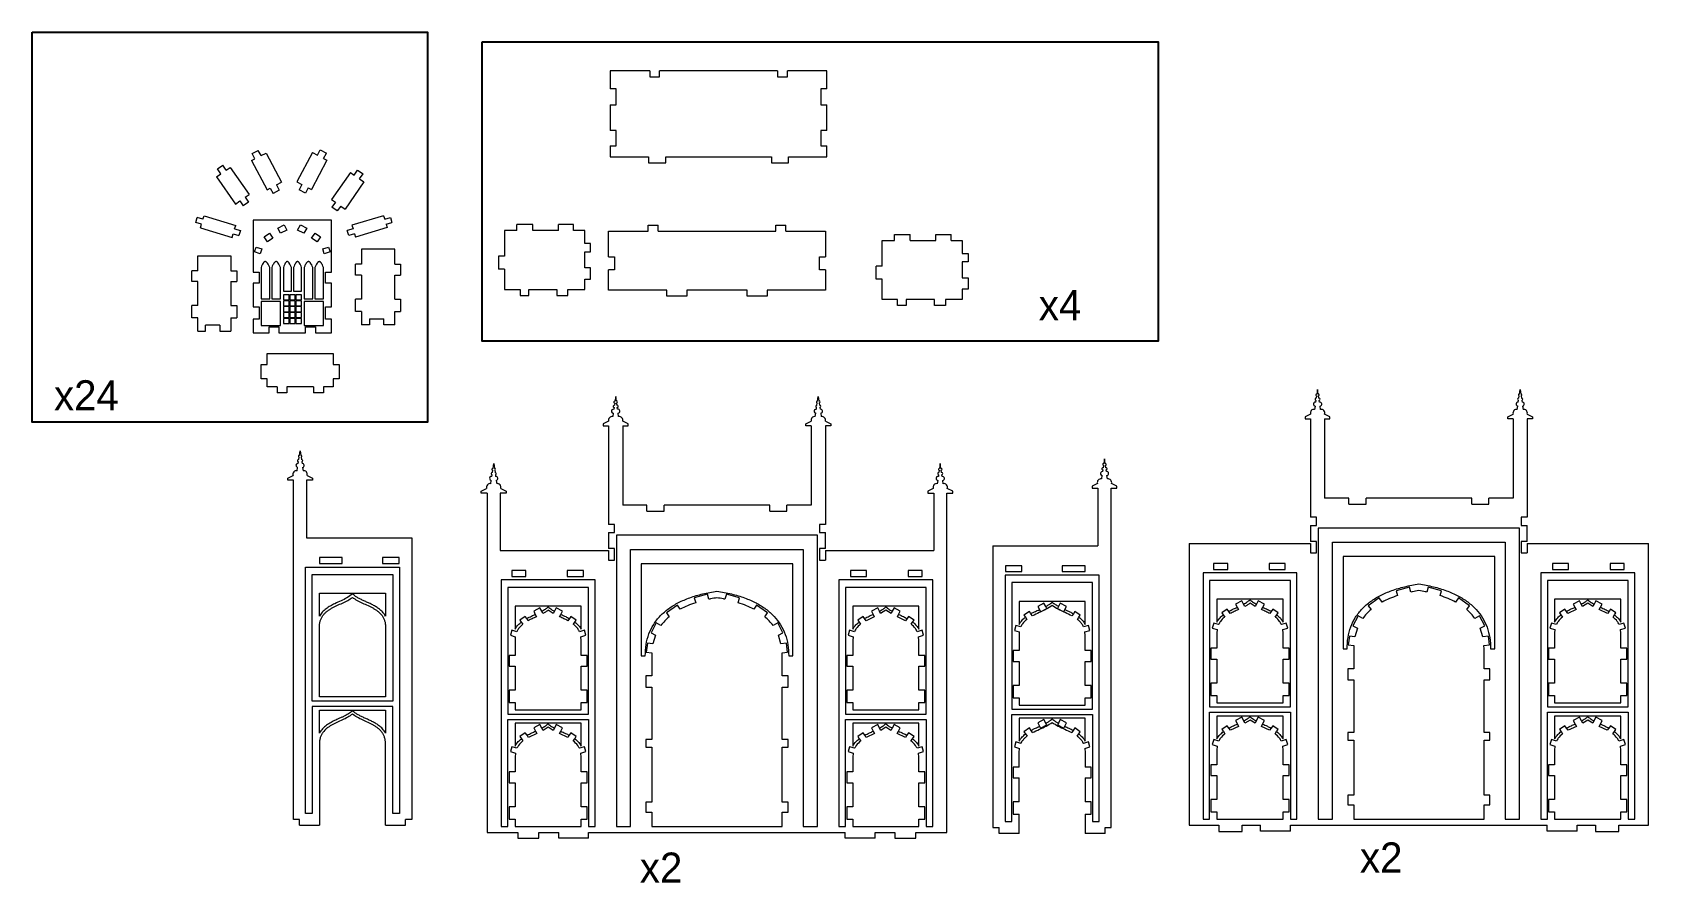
# Model space of a CAD drawing. Header units: millimetres. Extents: x -60 to 754, y 115 to 543.
import ezdxf
from ezdxf.lldxf.tags import DXFTag

# ---------------------------------------------------------------- set-up
doc = ezdxf.new("R2010")
doc.units = ezdxf.units.MM
tags = doc.linetypes.add('CENTER', pattern=[10.16, 6.35, -1.27, 1.27, -1.27]).pattern_tags.tags
tags[10:11] = [DXFTag(74, 4), DXFTag(75, 0), DXFTag(340, '0'), DXFTag(46, 1.0), DXFTag(50, 0.0), DXFTag(44, 0.0), DXFTag(45, 0.0)]
tags[8:9] = [DXFTag(74, 4), DXFTag(75, 0), DXFTag(340, '0'), DXFTag(46, 1.0), DXFTag(50, 0.0), DXFTag(44, 0.0), DXFTag(45, 0.0)]
tags[6:7] = [DXFTag(74, 4), DXFTag(75, 0), DXFTag(340, '0'), DXFTag(46, 1.0), DXFTag(50, 0.0), DXFTag(44, 0.0), DXFTag(45, 0.0)]
tags[4:5] = [DXFTag(74, 4), DXFTag(75, 0), DXFTag(340, '0'), DXFTag(46, 1.0), DXFTag(50, 0.0), DXFTag(44, 0.0), DXFTag(45, 0.0)]

msp = doc.modelspace()

# ---------------------------------------------------------------- texts
at = {"linetype": 'CENTER'}
for s, p in [('x4', (447.06, 398.45)), ('x24', (-48.81, 353.05)), ('x2', (246.17, 115.25)), ('x2', (608.76, 120.36))]:
    msp.add_text(s, height=15.151, dxfattribs=at).set_placement(p)

# ---------------------------------------------------------------- linework, layer by layer
at = {"color": 7, "linetype": 'Continuous', "lineweight": 15}
for p, q in [((231.25, 524.03), (231.25, 514.85)), ((251.17, 524.03), (231.25, 524.03)), ((251.17, 524.03), (251.17, 521.03)), ((251.17, 521.03), (256.13, 521.03)), ((256.13, 521.03), (256.13, 524.03)), ((315.49, 524.03), (256.13, 524.03)), ((315.49, 524.03), (315.49, 521.03)), ((315.49, 521.03), (320.45, 521.03)), ((340.37, 524.03), (320.45, 524.03)), ((320.45, 521.03), (320.45, 524.03)), ((340.37, 514.85), (340.37, 524.03)), ((234.25, 514.85), (231.25, 514.85)), ((234.25, 506.85), (234.25, 514.85)), ((340.37, 514.85), (337.37, 514.85)), ((337.37, 514.85), (337.37, 506.85)), ((231.25, 506.85), (231.25, 493.93)), ((231.25, 506.85), (234.25, 506.85)), ((337.37, 506.85), (340.37, 506.85)), ((340.37, 493.93), (340.37, 506.85)), ((234.25, 493.93), (231.25, 493.93)), ((234.25, 486.28), (234.25, 493.93)), ((340.37, 493.93), (337.37, 493.93)), ((337.37, 493.93), (337.37, 486.28)), ((50.9, 482.3), (54.05, 483.95)), ((52.3, 479.64), (50.9, 482.3)), ((55.45, 481.3), (54.05, 483.95)), ((55.45, 481.3), (57.95, 482.62)), ((57.95, 482.62), (65.72, 467.87)), ((81.31, 482.81), (73.54, 468.06)), ((81.31, 482.81), (83.82, 481.49)), ((83.82, 481.49), (85.21, 484.15)), ((85.21, 484.15), (88.36, 482.49)), ((86.96, 479.83), (88.36, 482.49)), ((231.25, 486.28), (231.25, 480.7)), ((231.25, 486.28), (234.25, 486.28)), ((231.25, 480.7), (250.57, 480.7)), ((250.57, 480.7), (250.57, 477.7)), ((259.22, 480.7), (312.4, 480.7)), ((259.22, 477.7), (259.22, 480.7)), ((312.4, 480.7), (312.4, 477.7)), ((321.06, 480.7), (340.37, 480.7)), ((321.06, 477.7), (321.06, 480.7)), ((337.37, 486.28), (340.37, 486.28)), ((340.37, 480.7), (340.37, 486.28)), ((33.02, 470.6), (35.22, 472.14)), ((33.51, 474.6), (36.22, 476.49)), ((35.22, 472.14), (33.51, 474.6)), ((37.93, 474.03), (36.22, 476.49)), ((37.93, 474.03), (39.87, 475.38)), ((39.87, 475.38), (49.39, 461.69)), ((50.7, 478.8), (52.3, 479.64)), ((50.7, 478.8), (58.47, 464.05)), ((88.56, 478.99), (80.79, 464.25)), ((86.96, 479.83), (88.56, 478.99)), ((100.43, 472.84), (90.91, 459.16)), ((100.43, 472.84), (102.36, 471.49)), ((102.36, 471.49), (104.08, 473.95)), ((104.08, 473.95), (106.79, 472.07)), ((105.08, 469.6), (106.79, 472.07)), ((250.57, 477.7), (259.22, 477.7)), ((312.4, 477.7), (321.06, 477.7)), ((33.02, 470.6), (42.53, 456.92)), ((58.47, 464.05), (60.07, 464.9)), ((60.07, 464.9), (61.47, 462.24)), ((64.61, 463.9), (61.47, 462.24)), ((63.21, 466.55), (65.72, 467.87)), ((63.21, 466.55), (64.61, 463.9)), ((73.54, 468.06), (76.05, 466.74)), ((76.05, 466.74), (74.65, 464.09)), ((77.8, 462.43), (74.65, 464.09)), ((79.19, 465.09), (77.8, 462.43)), ((79.19, 465.09), (80.79, 464.25)), ((107.28, 468.07), (97.77, 454.39)), ((105.08, 469.6), (107.28, 468.07)), ((42.53, 456.92), (44.74, 458.46)), ((44.74, 458.46), (46.45, 455.99)), ((49.17, 457.88), (46.45, 455.99)), ((47.45, 460.34), (49.39, 461.69)), ((47.45, 460.34), (49.17, 457.88)), ((90.91, 459.16), (92.85, 457.81)), ((92.85, 457.81), (91.13, 455.34)), ((95.56, 455.92), (93.85, 453.46)), ((95.56, 455.92), (97.77, 454.39)), ((22.57, 447.62), (23.33, 450.11)), ((25.44, 446.75), (22.57, 447.62)), ((26.2, 449.24), (23.33, 450.11)), ((26.2, 449.24), (26.74, 451.02)), ((26.74, 451.02), (42.69, 446.18)), ((51.5, 448.76), (51.5, 422.63)), ((90.84, 448.76), (51.5, 448.76)), ((90.84, 422.63), (90.84, 448.76)), ((93.85, 453.46), (91.13, 455.34)), ((117.16, 451.06), (101.22, 446.23)), ((117.16, 451.06), (117.71, 449.28)), ((117.71, 449.28), (120.58, 450.15)), ((118.46, 446.79), (121.33, 447.67)), ((120.58, 450.15), (121.33, 447.67)), ((24.91, 444.99), (25.44, 446.75)), ((24.91, 444.99), (40.86, 440.15)), ((40.86, 440.15), (41.39, 441.91)), ((41.39, 441.91), (44.26, 441.04)), ((42.15, 444.4), (42.69, 446.18)), ((42.15, 444.4), (45.02, 443.53)), ((45.02, 443.53), (44.26, 441.04)), ((56.98, 440.39), (59.69, 442.28)), ((58.69, 437.93), (56.98, 440.39)), ((61.41, 439.82), (58.69, 437.93)), ((59.69, 442.28), (61.41, 439.82)), ((63.92, 444.83), (67.06, 446.49)), ((65.31, 442.18), (63.92, 444.83)), ((68.46, 443.84), (65.31, 442.18)), ((67.06, 446.49), (68.46, 443.84)), ((73.88, 443.84), (75.28, 446.49)), ((77.03, 442.18), (73.88, 443.84)), ((75.28, 446.49), (78.43, 444.83)), ((78.43, 444.83), (77.03, 442.18)), ((80.93, 439.82), (82.65, 442.28)), ((83.65, 437.93), (80.93, 439.82)), ((82.65, 442.28), (85.36, 440.39)), ((85.36, 440.39), (83.65, 437.93)), ((101.76, 444.45), (98.89, 443.57)), ((99.64, 441.09), (98.89, 443.57)), ((102.51, 441.96), (99.64, 441.09)), ((101.22, 446.23), (101.76, 444.45)), ((102.51, 441.96), (103.04, 440.2)), ((118.99, 445.04), (103.04, 440.2)), ((118.46, 446.79), (118.99, 445.04)), ((178.08, 443.66), (178.08, 430.62)), ((184.25, 443.66), (178.08, 443.66)), ((184.25, 443.66), (184.25, 446.66)), ((192.25, 446.66), (184.25, 446.66)), ((192.25, 443.66), (192.25, 446.66)), ((205.18, 443.66), (192.25, 443.66)), ((205.18, 443.66), (205.18, 446.66)), ((212.83, 446.66), (205.18, 446.66)), ((212.83, 443.66), (212.83, 446.66)), ((218.41, 443.66), (212.83, 443.66)), ((218.41, 437.05), (218.41, 443.66)), ((230.45, 430.3), (230.45, 443.35)), ((230.45, 443.35), (250.37, 443.35)), ((250.37, 443.35), (250.37, 446.35)), ((250.37, 446.35), (255.33, 446.35)), ((255.33, 443.35), (255.33, 446.35)), ((255.33, 443.35), (314.69, 443.35)), ((314.69, 443.35), (314.69, 446.35)), ((314.69, 446.35), (319.65, 446.35)), ((319.65, 443.35), (319.65, 446.35)), ((319.65, 443.35), (339.57, 443.35)), ((339.57, 443.35), (339.57, 430.3)), ((374.33, 438.63), (374.33, 441.63)), ((374.33, 441.63), (382.33, 441.63)), ((382.33, 438.63), (382.33, 441.63)), ((395.25, 438.63), (395.25, 441.63)), ((395.25, 441.63), (402.9, 441.63)), ((402.9, 438.63), (402.9, 441.63)), ((52.17, 432.79), (52.92, 435.28)), ((55.04, 431.92), (52.17, 432.79)), ((52.92, 435.28), (55.79, 434.41)), ((55.79, 434.41), (55.04, 431.92)), ((86.55, 434.41), (89.42, 435.28)), ((87.31, 431.92), (86.55, 434.41)), ((90.18, 432.79), (87.31, 431.92)), ((89.42, 435.28), (90.18, 432.79)), ((106.08, 434.15), (106.08, 426.62)), ((122.74, 434.15), (106.08, 434.15)), ((122.74, 426.62), (122.74, 434.15)), ((221.41, 437.05), (218.41, 437.05)), ((218.41, 432.92), (221.41, 432.92)), ((218.41, 424.88), (218.41, 432.92)), ((221.41, 432.92), (221.41, 437.05)), ((368.15, 425.58), (368.15, 438.63)), ((368.15, 438.63), (374.33, 438.63)), ((382.33, 438.63), (395.25, 438.63)), ((402.9, 438.63), (408.49, 438.63)), ((408.49, 438.63), (408.49, 432.01)), ((408.49, 432.01), (411.49, 432.01)), ((411.49, 432.01), (411.49, 427.89)), ((20.58, 417.87), (20.58, 423.35)), ((23.58, 423.35), (20.58, 423.35)), ((23.58, 423.35), (23.58, 430.88)), ((23.58, 430.88), (40.24, 430.88)), ((40.24, 430.88), (40.24, 423.35)), ((40.24, 423.35), (43.24, 423.35)), ((43.24, 423.35), (43.24, 417.87)), ((55.5, 424.91), (55.5, 409.21)), ((59.8, 409.21), (59.8, 424.91)), ((60.87, 424.91), (60.87, 409.21)), ((65.17, 409.21), (65.17, 424.91)), ((66.72, 424.91), (66.72, 413.11)), ((70.7, 413.11), (70.7, 424.91)), ((71.84, 424.91), (71.84, 413.11)), ((75.82, 413.11), (75.82, 424.91)), ((77.17, 424.91), (77.17, 409.21)), ((81.47, 409.21), (81.47, 424.91)), ((82.54, 424.91), (82.54, 409.21)), ((86.84, 409.21), (86.84, 424.91)), ((103.08, 421.14), (103.08, 426.62)), ((106.08, 426.62), (103.08, 426.62)), ((122.74, 426.62), (125.74, 426.62)), ((125.74, 426.62), (125.74, 421.14)), ((178.08, 430.62), (175.08, 430.62)), ((175.08, 430.62), (175.08, 424.18)), ((178.08, 424.18), (175.08, 424.18)), ((178.08, 424.18), (178.08, 413.83)), ((221.41, 424.88), (218.41, 424.88)), ((221.41, 419.07), (221.41, 424.88)), ((230.45, 430.3), (233.45, 430.3)), ((230.45, 413.52), (230.45, 423.87)), ((233.45, 423.87), (230.45, 423.87)), ((233.45, 430.3), (233.45, 423.87)), ((336.57, 430.3), (339.57, 430.3)), ((336.57, 423.87), (336.57, 430.3)), ((339.57, 423.87), (336.57, 423.87)), ((339.57, 423.87), (339.57, 413.52)), ((365.15, 419.14), (365.15, 425.58)), ((368.15, 425.58), (365.15, 425.58)), ((411.49, 427.89), (408.49, 427.89)), ((408.49, 427.89), (408.49, 419.84)), ((23.58, 417.87), (20.58, 417.87)), ((23.58, 405.81), (23.58, 417.87)), ((40.24, 417.87), (43.24, 417.87)), ((40.24, 417.87), (40.24, 405.81)), ((51.5, 422.63), (54.5, 422.63)), ((51.5, 417.15), (51.5, 405.09)), ((54.5, 417.15), (51.5, 417.15)), ((54.5, 422.63), (54.5, 417.15)), ((87.84, 422.63), (90.84, 422.63)), ((87.84, 417.15), (87.84, 422.63)), ((90.84, 417.15), (87.84, 417.15)), ((90.84, 405.09), (90.84, 417.15)), ((106.08, 421.14), (103.08, 421.14)), ((106.08, 421.14), (106.08, 409.08)), ((122.74, 421.14), (125.74, 421.14)), ((122.74, 409.08), (122.74, 421.14)), ((218.41, 419.07), (221.41, 419.07)), ((218.41, 413.83), (218.41, 419.07)), ((368.15, 419.14), (365.15, 419.14)), ((368.15, 408.79), (368.15, 419.14)), ((408.49, 419.84), (411.49, 419.84)), ((411.49, 419.84), (411.49, 414.03)), ((55.5, 409.21), (59.8, 409.21)), ((65.17, 407.88), (55.5, 407.88)), ((55.5, 407.88), (55.5, 395.84)), ((60.87, 409.21), (65.17, 409.21)), ((65.17, 395.84), (65.17, 407.88)), ((66.72, 413.11), (70.7, 413.11)), ((66.72, 411.22), (66.72, 408.65)), ((69.54, 411.22), (66.72, 411.22)), ((66.72, 408.65), (69.54, 408.65)), ((66.72, 408.26), (66.72, 405.69)), ((69.54, 408.26), (66.72, 408.26)), ((69.54, 408.65), (69.54, 411.22)), ((69.54, 405.69), (69.54, 408.26)), ((69.86, 411.22), (69.86, 408.65)), ((72.68, 411.22), (69.86, 411.22)), ((69.86, 408.65), (72.68, 408.65)), ((69.86, 408.26), (69.86, 405.69)), ((72.68, 408.26), (69.86, 408.26)), ((71.84, 413.11), (75.82, 413.11)), ((72.68, 408.65), (72.68, 411.22)), ((72.68, 405.69), (72.68, 408.26)), ((73, 411.22), (73, 408.65)), ((75.82, 411.22), (73, 411.22)), ((73, 408.65), (75.82, 408.65)), ((73, 408.26), (73, 405.69)), ((75.82, 408.26), (73, 408.26)), ((75.82, 408.65), (75.82, 411.22)), ((75.82, 405.69), (75.82, 408.26)), ((77.17, 409.21), (81.47, 409.21)), ((77.17, 407.88), (77.17, 395.84)), ((86.84, 407.88), (77.17, 407.88)), ((82.54, 409.21), (86.84, 409.21)), ((86.84, 395.84), (86.84, 407.88)), ((103.08, 402.87), (103.08, 409.08)), ((106.08, 409.08), (103.08, 409.08)), ((122.74, 409.08), (125.74, 409.08)), ((125.74, 409.08), (125.74, 402.87)), ((178.08, 413.83), (185.9, 413.83)), ((185.9, 413.83), (185.9, 410.83)), ((185.9, 410.83), (190.26, 410.83)), ((190.26, 413.83), (204.44, 413.83)), ((190.26, 410.83), (190.26, 413.83)), ((204.44, 413.83), (204.44, 410.83)), ((204.44, 410.83), (209.93, 410.83)), ((209.93, 413.83), (218.41, 413.83)), ((209.93, 410.83), (209.93, 413.83)), ((259.73, 413.52), (230.45, 413.52)), ((259.73, 410.52), (259.73, 413.52)), ((269.87, 410.52), (259.73, 410.52)), ((300.15, 413.52), (269.87, 413.52)), ((269.87, 413.52), (269.87, 410.52)), ((300.15, 410.52), (300.15, 413.52)), ((310.29, 410.52), (300.15, 410.52)), ((339.57, 413.52), (310.29, 413.52)), ((310.29, 413.52), (310.29, 410.52)), ((375.98, 408.79), (368.15, 408.79)), ((375.98, 405.79), (375.98, 408.79)), ((394.51, 408.79), (380.33, 408.79)), ((380.33, 408.79), (380.33, 405.79)), ((394.51, 405.79), (394.51, 408.79)), ((408.49, 408.79), (400.01, 408.79)), ((400.01, 408.79), (400.01, 405.79)), ((411.49, 414.03), (408.49, 414.03)), ((408.49, 414.03), (408.49, 408.79)), ((20.58, 399.6), (20.58, 405.81)), ((23.58, 405.81), (20.58, 405.81)), ((23.58, 399.6), (20.58, 399.6)), ((23.58, 392.88), (23.58, 399.6)), ((40.24, 405.81), (43.24, 405.81)), ((40.24, 399.6), (43.24, 399.6)), ((40.24, 399.6), (40.24, 392.88)), ((43.24, 405.81), (43.24, 399.6)), ((51.5, 405.09), (54.5, 405.09)), ((51.5, 398.88), (51.5, 392.16)), ((54.5, 398.88), (51.5, 398.88)), ((54.5, 405.09), (54.5, 398.88)), ((66.72, 405.69), (69.54, 405.69)), ((66.72, 405.3), (66.72, 402.73)), ((69.54, 405.3), (66.72, 405.3)), ((66.72, 402.73), (69.54, 402.73)), ((66.72, 402.34), (66.72, 399.77)), ((69.54, 402.34), (66.72, 402.34)), ((66.72, 399.77), (69.54, 399.77)), ((66.72, 399.37), (66.72, 396.8)), ((69.54, 399.37), (66.72, 399.37)), ((69.54, 402.73), (69.54, 405.3)), ((69.54, 399.77), (69.54, 402.34)), ((69.54, 396.8), (69.54, 399.37)), ((69.86, 405.69), (72.68, 405.69)), ((69.86, 405.3), (69.86, 402.73)), ((72.68, 405.3), (69.86, 405.3)), ((69.86, 402.73), (72.68, 402.73)), ((69.86, 402.34), (69.86, 399.77)), ((72.68, 402.34), (69.86, 402.34)), ((69.86, 399.77), (72.68, 399.77)), ((69.86, 399.37), (69.86, 396.8)), ((72.68, 399.37), (69.86, 399.37)), ((72.68, 402.73), (72.68, 405.3)), ((72.68, 399.77), (72.68, 402.34)), ((72.68, 396.8), (72.68, 399.37)), ((73, 405.69), (75.82, 405.69)), ((73, 405.3), (73, 402.73)), ((75.82, 405.3), (73, 405.3)), ((73, 402.73), (75.82, 402.73)), ((73, 402.34), (73, 399.77)), ((75.82, 402.34), (73, 402.34)), ((73, 399.77), (75.82, 399.77)), ((73, 399.37), (73, 396.8)), ((75.82, 399.37), (73, 399.37)), ((75.82, 402.73), (75.82, 405.3)), ((75.82, 399.77), (75.82, 402.34)), ((75.82, 396.8), (75.82, 399.37)), ((87.84, 405.09), (90.84, 405.09)), ((87.84, 398.88), (87.84, 405.09)), ((90.84, 398.88), (87.84, 398.88)), ((90.84, 392.16), (90.84, 398.88)), ((106.08, 402.87), (103.08, 402.87)), ((106.08, 402.87), (106.08, 396.15)), ((109.97, 399.15), (117.21, 399.15)), ((109.97, 399.15), (109.97, 396.15)), ((117.21, 396.15), (117.21, 399.15)), ((122.74, 402.87), (125.74, 402.87)), ((122.74, 396.15), (122.74, 402.87)), ((380.33, 405.79), (375.98, 405.79)), ((400.01, 405.79), (394.51, 405.79)), ((23.58, 392.88), (27.48, 392.88)), ((27.48, 392.88), (27.48, 395.88)), ((34.71, 395.88), (27.48, 395.88)), ((34.71, 395.88), (34.71, 392.88)), ((34.71, 392.88), (40.24, 392.88)), ((51.5, 392.16), (59.5, 392.16)), ((55.5, 395.84), (65.17, 395.84)), ((59.5, 392.16), (59.5, 395.16)), ((59.5, 395.16), (64.46, 395.16)), ((64.46, 395.16), (64.46, 392.16)), ((64.46, 392.16), (77.88, 392.16)), ((66.72, 396.8), (69.54, 396.8)), ((69.86, 396.8), (72.68, 396.8)), ((73, 396.8), (75.82, 396.8)), ((77.17, 395.84), (86.84, 395.84)), ((77.88, 395.16), (82.85, 395.16)), ((77.88, 392.16), (77.88, 395.16)), ((82.85, 395.16), (82.85, 392.16)), ((82.85, 392.16), (90.84, 392.16)), ((109.97, 396.15), (106.08, 396.15)), ((122.74, 396.15), (117.21, 396.15)), ((55.49, 368.84), (55.49, 376.07)), ((55.49, 376.07), (58.49, 376.07)), ((58.49, 376.07), (58.49, 381.6)), ((58.49, 381.6), (91.83, 381.6)), ((91.83, 381.6), (91.83, 376.07)), ((91.83, 376.07), (94.83, 376.07)), ((94.83, 376.07), (94.83, 368.84)), ((58.49, 368.84), (55.49, 368.84)), ((58.49, 364.94), (58.49, 368.84)), ((94.83, 368.84), (91.83, 368.84)), ((91.83, 368.84), (91.83, 364.94)), ((63.48, 364.94), (58.49, 364.94)), ((63.48, 364.94), (63.48, 361.94)), ((68.45, 361.94), (63.48, 361.94)), ((81.87, 364.94), (68.45, 364.94)), ((68.45, 364.94), (68.45, 361.94)), ((81.87, 364.94), (81.87, 361.94)), ((86.83, 361.94), (81.87, 361.94)), ((91.83, 364.94), (86.83, 364.94)), ((86.83, 364.94), (86.83, 361.94)), ((234, 360.04), (233.65, 357.69)), ((234.35, 357.69), (234, 360.04)), ((335.67, 357.69), (336.02, 360.04)), ((336.02, 360.04), (336.37, 357.69)), ((586.92, 360.34), (586.75, 359.18)), ((587.41, 363.63), (587.06, 361.27)), ((587.76, 361.27), (587.41, 363.63)), ((588.07, 359.18), (587.9, 360.34)), ((688.76, 359.18), (688.93, 360.34)), ((689.07, 361.27), (689.42, 363.63)), ((689.42, 363.63), (689.77, 361.27)), ((689.91, 360.34), (690.08, 359.18)), ((232.76, 351.64), (232.51, 349.96)), ((233.18, 354.5), (233.05, 353.61)), ((233.51, 356.75), (233.34, 355.59)), ((234.67, 355.59), (234.49, 356.75)), ((234.96, 353.61), (234.83, 354.5)), ((235.5, 349.96), (235.25, 351.64)), ((334.52, 349.96), (334.77, 351.64)), ((335.06, 353.61), (335.19, 354.5)), ((335.36, 355.59), (335.53, 356.75)), ((336.51, 356.75), (336.68, 355.59)), ((336.84, 354.5), (336.97, 353.61)), ((337.27, 351.64), (337.52, 349.96)), ((583.86, 351.18), (581.15, 349.86)), ((586.16, 355.23), (585.91, 353.55)), ((586.58, 358.09), (586.45, 357.2)), ((588.36, 357.2), (588.23, 358.09)), ((588.91, 353.55), (588.66, 355.23)), ((593.67, 349.86), (590.96, 351.18)), ((683.16, 349.86), (685.87, 351.18)), ((687.92, 353.55), (688.17, 355.23)), ((688.47, 357.2), (688.6, 358.09)), ((690.25, 358.09), (690.38, 357.2)), ((690.67, 355.23), (690.92, 353.55)), ((692.97, 351.18), (695.68, 349.86)), ((230.45, 347.59), (227.74, 346.27)), ((227.74, 346.27), (227.74, 345.25)), ((227.74, 345.25), (230.45, 345.25)), ((230.45, 345.25), (230.45, 295.64)), ((240.27, 346.27), (237.55, 347.59)), ((237.56, 345.25), (240.27, 345.25)), ((237.56, 345.25), (237.56, 305.25)), ((240.27, 345.25), (240.27, 346.27)), ((329.75, 346.27), (332.47, 347.59)), ((329.75, 345.25), (329.75, 346.27)), ((332.46, 345.25), (329.75, 345.25)), ((332.46, 345.25), (332.46, 305.25)), ((339.57, 347.59), (342.28, 346.27)), ((342.28, 345.25), (339.57, 345.25)), ((339.57, 345.25), (339.57, 295.64)), ((342.28, 346.27), (342.28, 345.25)), ((581.15, 349.86), (581.15, 348.84)), ((581.15, 348.84), (583.85, 348.84)), ((583.85, 348.84), (583.85, 299.22)), ((590.96, 348.84), (593.67, 348.84)), ((590.96, 348.84), (590.96, 308.84)), ((593.67, 348.84), (593.67, 349.86)), ((683.16, 348.84), (683.16, 349.86)), ((685.87, 348.84), (683.16, 348.84)), ((685.87, 348.84), (685.87, 308.84)), ((695.68, 348.84), (692.98, 348.84)), ((692.98, 348.84), (692.98, 299.22)), ((695.68, 349.86), (695.68, 348.84)), ((74.16, 326.31), (74.29, 327.2)), ((74.46, 328.29), (74.63, 329.45)), ((74.77, 330.39), (75.12, 332.74)), ((75.12, 332.74), (75.47, 330.39)), ((75.61, 329.45), (75.78, 328.29)), ((75.94, 327.2), (76.07, 326.31)), ((172.24, 323.85), (172.59, 326.21)), ((172.59, 326.21), (172.94, 323.85)), ((397.43, 326.21), (397.08, 323.85)), ((397.78, 323.85), (397.43, 326.21)), ((480.12, 328.64), (479.77, 326.28)), ((480.47, 326.28), (480.12, 328.64)), ((68.86, 318.97), (71.57, 320.29)), ((68.86, 317.95), (68.86, 318.97)), ((71.83, 317.95), (68.86, 317.95)), ((71.83, 147.12), (71.83, 317.95)), ((73.62, 322.66), (73.87, 324.34)), ((76.37, 324.34), (76.62, 322.66)), ((81.38, 317.95), (78.41, 317.95)), ((78.41, 317.95), (78.41, 288.95)), ((78.67, 320.29), (81.38, 318.97)), ((81.38, 318.97), (81.38, 317.95)), ((171.09, 316.13), (171.34, 317.81)), ((171.64, 319.78), (171.77, 320.66)), ((171.93, 321.76), (172.1, 322.91)), ((173.08, 322.91), (173.25, 321.76)), ((173.42, 320.66), (173.55, 319.78)), ((173.84, 317.81), (174.09, 316.13)), ((396.18, 317.81), (395.93, 316.13)), ((396.61, 320.66), (396.47, 319.78)), ((396.94, 322.91), (396.77, 321.76)), ((398.09, 321.76), (397.92, 322.91)), ((398.38, 319.78), (398.25, 320.66)), ((398.93, 316.13), (398.68, 317.81)), ((478.87, 320.24), (478.62, 318.55)), ((479.3, 323.09), (479.17, 322.21)), ((479.63, 325.34), (479.46, 324.19)), ((480.78, 324.19), (480.61, 325.34)), ((481.08, 322.21), (480.95, 323.09)), ((481.62, 318.55), (481.37, 320.24)), ((166.33, 312.43), (169.04, 313.76)), ((166.33, 311.42), (166.33, 312.43)), ((169.3, 311.42), (166.33, 311.42)), ((169.3, 311.42), (169.3, 140.58)), ((178.85, 311.42), (175.88, 311.42)), ((175.88, 311.42), (175.88, 282.42)), ((176.14, 313.76), (178.85, 312.43)), ((178.85, 312.43), (178.85, 311.42)), ((393.88, 313.76), (391.17, 312.43)), ((391.17, 312.43), (391.17, 311.42)), ((391.17, 311.42), (394.14, 311.42)), ((394.14, 311.42), (394.14, 282.42)), ((400.72, 311.42), (403.69, 311.42)), ((400.72, 140.58), (400.72, 311.42)), ((403.69, 312.43), (400.98, 313.76)), ((403.69, 311.42), (403.69, 312.43)), ((476.57, 316.19), (473.86, 314.86)), ((473.86, 314.86), (473.86, 313.84)), ((473.86, 313.84), (476.83, 313.84)), ((476.83, 313.84), (476.83, 284.84)), ((483.41, 313.84), (486.38, 313.84)), ((483.41, 143.01), (483.41, 313.84)), ((486.38, 314.86), (483.67, 316.19)), ((486.38, 313.84), (486.38, 314.86)), ((249.76, 305.25), (237.56, 305.25)), ((249.76, 302.25), (249.76, 305.25)), ((249.76, 302.25), (258.42, 302.25)), ((258.42, 302.25), (258.42, 305.25)), ((311.6, 305.25), (258.42, 305.25)), ((311.6, 302.25), (311.6, 305.25)), ((311.6, 302.25), (320.26, 302.25)), ((320.26, 302.25), (320.26, 305.25)), ((332.46, 305.25), (320.26, 305.25)), ((603.17, 308.84), (590.96, 308.84)), ((603.17, 305.84), (603.17, 308.84)), ((603.17, 305.84), (611.82, 305.84)), ((611.82, 305.84), (611.82, 308.84)), ((665.01, 308.84), (611.82, 308.84)), ((665.01, 305.84), (665.01, 308.84)), ((665.01, 305.84), (673.66, 305.84)), ((673.66, 305.84), (673.66, 308.84)), ((685.87, 308.84), (673.66, 308.84)), ((233.45, 295.64), (230.45, 295.64)), ((233.45, 291.51), (233.45, 295.64)), ((339.57, 295.64), (336.57, 295.64)), ((336.57, 295.64), (336.57, 291.51)), ((586.85, 299.22), (583.85, 299.22)), ((583.85, 295.1), (583.85, 287.05)), ((583.85, 295.1), (586.85, 295.1)), ((586.85, 295.1), (586.85, 299.22)), ((689.05, 293.8), (587.78, 293.8)), ((587.78, 293.8), (587.78, 147.17)), ((689.05, 147.17), (689.05, 293.8)), ((692.98, 299.22), (689.98, 299.22)), ((689.98, 299.22), (689.98, 295.1)), ((689.98, 295.1), (692.98, 295.1)), ((692.98, 287.05), (692.98, 295.1)), ((78.41, 288.95), (131.36, 288.95)), ((131.36, 288.95), (131.36, 147.12)), ((230.45, 291.51), (230.45, 283.47)), ((230.45, 291.51), (233.45, 291.51)), ((335.65, 290.22), (234.37, 290.22)), ((234.37, 290.22), (234.37, 143.58)), ((335.65, 143.58), (335.65, 290.22)), ((336.57, 291.51), (339.57, 291.51)), ((339.57, 283.47), (339.57, 291.51)), ((522.71, 286), (522.71, 144.17)), ((522.71, 286), (583.85, 286)), ((586.85, 287.05), (583.85, 287.05)), ((583.85, 286), (583.85, 281.24)), ((586.85, 281.24), (586.85, 287.05)), ((594.95, 147.17), (594.95, 286.63)), ((594.95, 286.63), (681.88, 286.63)), ((681.88, 286.63), (681.88, 147.17)), ((692.98, 287.05), (689.98, 287.05)), ((689.98, 287.05), (689.98, 281.24)), ((692.98, 286), (692.98, 281.24)), ((692.98, 286), (754.12, 286)), ((754.12, 144.17), (754.12, 286)), ((84.85, 278.95), (84.85, 275.95)), ((96.36, 278.95), (84.85, 278.95)), ((96.36, 275.95), (96.36, 278.95)), ((116.65, 278.95), (116.65, 275.95)), ((124.91, 278.95), (116.65, 278.95)), ((124.91, 275.95), (124.91, 278.95)), ((175.88, 282.42), (230.45, 282.42)), ((233.45, 283.47), (230.45, 283.47)), ((230.45, 282.42), (230.45, 277.65)), ((230.45, 277.65), (233.45, 277.65)), ((233.45, 277.65), (233.45, 283.47)), ((241.54, 143.58), (241.54, 283.04)), ((241.54, 283.04), (328.48, 283.04)), ((328.48, 283.04), (328.48, 143.58)), ((339.57, 283.47), (336.57, 283.47)), ((336.57, 283.47), (336.57, 277.65)), ((336.57, 277.65), (339.57, 277.65)), ((339.57, 282.42), (339.57, 277.65)), ((339.57, 282.42), (394.14, 282.42)), ((423.88, 284.84), (423.88, 143.01)), ((423.88, 284.84), (476.83, 284.84)), ((583.85, 281.24), (586.85, 281.24)), ((676.61, 279.4), (600.22, 279.4)), ((600.22, 279.4), (600.22, 233)), ((676.61, 233), (676.61, 279.4)), ((689.98, 281.24), (692.98, 281.24)), ((77.81, 274.18), (125.13, 274.18)), ((77.81, 150.12), (77.81, 274.18)), ((81.14, 206.67), (81.14, 270.41)), ((81.14, 270.41), (121.79, 270.41)), ((84.85, 275.95), (96.36, 275.95)), ((116.65, 275.95), (124.91, 275.95)), ((121.79, 270.41), (121.79, 206.67)), ((125.13, 274.18), (125.13, 150.12)), ((188.75, 272.42), (181.69, 272.42)), ((181.69, 272.42), (181.69, 269.42)), ((181.69, 269.42), (188.75, 269.42)), ((188.75, 269.42), (188.75, 272.42)), ((217.73, 272.42), (209.65, 272.42)), ((209.65, 272.42), (209.65, 269.42)), ((209.65, 269.42), (217.73, 269.42)), ((217.73, 269.42), (217.73, 272.42)), ((323.2, 275.81), (246.82, 275.81)), ((246.82, 275.81), (246.82, 229.42)), ((323.2, 229.42), (323.2, 275.81)), ((360.37, 272.42), (352.29, 272.42)), ((352.29, 272.42), (352.29, 269.42)), ((352.29, 269.42), (360.37, 269.42)), ((360.37, 269.42), (360.37, 272.42)), ((388.33, 272.42), (381.27, 272.42)), ((381.27, 272.42), (381.27, 269.42)), ((381.27, 269.42), (388.33, 269.42)), ((388.33, 269.42), (388.33, 272.42)), ((477.43, 270.07), (430.12, 270.07)), ((430.12, 270.07), (430.12, 146.01)), ((430.33, 274.84), (430.33, 271.84)), ((438.59, 274.84), (430.33, 274.84)), ((430.33, 271.84), (438.59, 271.84)), ((438.59, 271.84), (438.59, 274.84)), ((458.88, 274.84), (458.88, 271.84)), ((470.39, 274.84), (458.88, 274.84)), ((458.88, 271.84), (470.39, 271.84)), ((470.39, 271.84), (470.39, 274.84)), ((477.43, 146.01), (477.43, 270.07)), ((577.05, 271.23), (529.73, 271.23)), ((529.73, 271.23), (529.73, 147.17)), ((542.16, 276), (535.09, 276)), ((535.09, 276), (535.09, 273)), ((535.09, 273), (542.16, 273)), ((542.16, 273), (542.16, 276)), ((571.13, 276), (563.06, 276)), ((563.06, 276), (563.06, 273)), ((563.06, 273), (571.13, 273)), ((571.13, 273), (571.13, 276)), ((577.05, 147.17), (577.05, 271.23)), ((747.1, 271.23), (699.78, 271.23)), ((699.78, 271.23), (699.78, 147.17)), ((713.77, 276), (705.7, 276)), ((705.7, 276), (705.7, 273)), ((705.7, 273), (713.77, 273)), ((713.77, 273), (713.77, 276)), ((741.74, 276), (734.67, 276)), ((734.67, 276), (734.67, 273)), ((734.67, 273), (741.74, 273)), ((741.74, 273), (741.74, 276)), ((747.1, 147.17), (747.1, 271.23)), ((84.8, 260.94), (118.13, 260.94)), ((84.8, 249.38), (84.8, 260.94)), ((118.13, 260.94), (118.13, 249.38)), ((223.64, 267.65), (176.33, 267.65)), ((176.33, 267.65), (176.33, 143.58)), ((179.66, 263.87), (179.66, 200.14)), ((220.31, 263.87), (179.66, 263.87)), ((220.31, 200.14), (220.31, 263.87)), ((223.64, 143.58), (223.64, 267.65)), ((280.28, 260.49), (273.6, 258.63)), ((280.99, 257.95), (280.28, 260.49)), ((289.74, 260.49), (289.03, 257.95)), ((296.42, 258.63), (289.74, 260.49)), ((393.69, 267.65), (346.38, 267.65)), ((346.38, 267.65), (346.38, 143.58)), ((390.36, 263.87), (349.71, 263.87)), ((349.71, 263.87), (349.71, 200.14)), ((390.36, 200.14), (390.36, 263.87)), ((393.69, 143.58), (393.69, 267.65)), ((433.45, 266.3), (433.45, 202.57)), ((474.1, 266.3), (433.45, 266.3)), ((474.1, 202.57), (474.1, 266.3)), ((533.07, 267.46), (533.07, 203.73)), ((573.71, 267.46), (533.07, 267.46)), ((573.71, 203.73), (573.71, 267.46)), ((633.68, 264.08), (627.01, 262.21)), ((627.01, 262.21), (627.69, 259.78)), ((634.39, 261.54), (633.68, 264.08)), ((643.15, 264.08), (642.43, 261.54)), ((649.82, 262.21), (643.15, 264.08)), ((649.14, 259.78), (649.82, 262.21)), ((743.76, 267.46), (703.12, 267.46)), ((703.12, 267.46), (703.12, 203.73)), ((743.76, 203.73), (743.76, 267.46)), ((216.65, 254.41), (183.32, 254.41)), ((183.32, 254.41), (183.32, 242.84)), ((195.87, 253.54), (192.73, 251.89)), ((196.75, 251.87), (195.87, 253.54)), ((202.6, 250.69), (199.98, 252.37)), ((204.1, 253.54), (203.22, 251.87)), ((207.24, 251.89), (204.1, 253.54)), ((216.65, 242.84), (216.65, 254.41)), ((265.06, 255), (259.55, 251.07)), ((266.52, 252.94), (265.06, 255)), ((273.6, 258.63), (274.29, 256.19)), ((295.73, 256.19), (296.42, 258.63)), ((304.96, 255), (303.5, 252.94)), ((310.48, 251.07), (304.96, 255)), ((386.7, 254.41), (353.37, 254.41)), ((353.37, 254.41), (353.37, 242.84)), ((365.93, 253.54), (362.78, 251.89)), ((366.8, 251.87), (365.93, 253.54)), ((370.04, 252.37), (367.42, 250.69)), ((372.65, 250.69), (370.04, 252.37)), ((374.15, 253.54), (373.27, 251.87)), ((377.29, 251.89), (374.15, 253.54)), ((386.7, 242.84), (386.7, 254.41)), ((470.44, 256.83), (437.11, 256.83)), ((437.11, 256.83), (437.11, 245.27)), ((449.66, 255.97), (446.52, 254.31)), ((446.52, 254.31), (447.34, 252.75)), ((447.34, 252.75), (447.92, 251.66)), ((447.92, 251.66), (451.06, 253.32)), ((450.54, 254.3), (449.66, 255.97)), ((451.06, 253.32), (450.54, 254.3)), ((457, 254.3), (456.49, 253.32)), ((456.49, 253.32), (459.63, 251.66)), ((457.88, 255.97), (457, 254.3)), ((461.03, 254.31), (457.88, 255.97)), ((459.63, 251.66), (460.21, 252.75)), ((460.21, 252.75), (461.03, 254.31)), ((470.44, 245.27), (470.44, 256.83)), ((570.06, 257.99), (536.72, 257.99)), ((536.72, 257.99), (536.72, 246.43)), ((541.91, 252.92), (539.2, 251.03)), ((542.66, 251.84), (541.91, 252.92)), ((549.28, 257.13), (546.13, 255.47)), ((546.13, 255.47), (546.96, 253.91)), ((546.96, 253.91), (547.58, 252.73)), ((550.16, 255.46), (549.28, 257.13)), ((550.78, 254.28), (550.16, 255.46)), ((556, 254.28), (553.39, 255.95)), ((556.62, 255.46), (556, 254.28)), ((557.5, 257.13), (556.62, 255.46)), ((560.65, 255.47), (557.5, 257.13)), ((559.2, 252.73), (559.82, 253.91)), ((559.82, 253.91), (560.65, 255.47)), ((564.87, 252.92), (564.12, 251.84)), ((567.58, 251.03), (564.87, 252.92)), ((570.06, 246.43), (570.06, 257.99)), ((618.46, 258.58), (612.95, 254.66)), ((612.95, 254.66), (614.32, 252.74)), ((619.93, 256.53), (618.46, 258.58)), ((658.37, 258.58), (656.9, 256.53)), ((663.88, 254.66), (658.37, 258.58)), ((662.51, 252.74), (663.88, 254.66)), ((740.11, 257.99), (706.77, 257.99)), ((706.77, 257.99), (706.77, 246.43)), ((711.96, 252.92), (709.25, 251.03)), ((712.71, 251.84), (711.96, 252.92)), ((717.63, 252.73), (713.48, 250.74)), ((719.33, 257.13), (716.18, 255.47)), ((716.18, 255.47), (717.01, 253.91)), ((717.01, 253.91), (717.63, 252.73)), ((720.21, 255.46), (719.33, 257.13)), ((720.83, 254.28), (720.21, 255.46)), ((723.44, 255.95), (720.83, 254.28)), ((726.05, 254.28), (723.44, 255.95)), ((726.67, 255.46), (726.05, 254.28)), ((727.55, 257.13), (726.67, 255.46)), ((730.7, 255.47), (727.55, 257.13)), ((729.25, 252.73), (729.87, 253.91)), ((733.4, 250.74), (729.25, 252.73)), ((729.87, 253.91), (730.7, 255.47)), ((734.92, 252.92), (734.17, 251.84)), ((737.63, 251.03), (734.92, 252.92)), ((740.11, 246.43), (740.11, 257.99)), ((188.51, 249.33), (185.8, 247.45)), ((185.8, 247.45), (186.48, 246.47)), ((186.48, 246.47), (187.24, 245.37)), ((189.26, 248.26), (188.51, 249.33)), ((190.02, 247.15), (189.26, 248.26)), ((192.73, 251.89), (193.55, 250.32)), ((193.55, 250.32), (194.17, 249.14)), ((197.37, 250.69), (196.75, 251.87)), ((203.22, 251.87), (202.6, 250.69)), ((205.8, 249.14), (206.42, 250.32)), ((206.42, 250.32), (207.24, 251.89)), ((210.71, 248.26), (209.95, 247.15)), ((211.46, 249.33), (210.71, 248.26)), ((214.17, 247.45), (211.46, 249.33)), ((212.73, 245.37), (213.49, 246.47)), ((213.49, 246.47), (214.17, 247.45)), ((254.43, 246), (251.79, 241.06)), ((256.8, 244.74), (254.43, 246)), ((259.55, 251.07), (260.91, 249.15)), ((309.11, 249.15), (310.48, 251.07)), ((315.59, 246), (313.22, 244.74)), ((318.23, 241.06), (315.59, 246)), ((358.56, 249.33), (355.85, 247.45)), ((355.85, 247.45), (356.53, 246.47)), ((356.53, 246.47), (357.29, 245.37)), ((359.31, 248.26), (358.56, 249.33)), ((360.07, 247.15), (359.31, 248.26)), ((364.23, 249.14), (360.07, 247.15)), ((362.78, 251.89), (363.6, 250.32)), ((363.6, 250.32), (364.23, 249.14)), ((367.42, 250.69), (366.8, 251.87)), ((373.27, 251.87), (372.65, 250.69)), ((375.85, 249.14), (376.47, 250.32)), ((380, 247.15), (375.85, 249.14)), ((376.47, 250.32), (377.29, 251.89)), ((380.76, 248.26), (380, 247.15)), ((381.51, 249.33), (380.76, 248.26)), ((384.22, 247.45), (381.51, 249.33)), ((382.78, 245.37), (383.54, 246.47)), ((383.54, 246.47), (384.22, 247.45)), ((435.52, 244.76), (434.77, 242.27)), ((437.97, 244.02), (435.52, 244.76)), ((442.3, 251.76), (439.58, 249.87)), ((439.58, 249.87), (440.27, 248.89)), ((440.27, 248.89), (441.03, 247.8)), ((443.04, 250.68), (442.3, 251.76)), ((443.81, 249.58), (443.04, 250.68)), ((464.5, 250.68), (463.73, 249.58)), ((465.25, 251.76), (464.5, 250.68)), ((467.96, 249.87), (465.25, 251.76)), ((466.52, 247.8), (467.28, 248.89)), ((467.28, 248.89), (467.96, 249.87)), ((472.02, 244.76), (469.58, 244.02)), ((472.78, 242.27), (472.02, 244.76)), ((535.14, 245.92), (534.38, 243.43)), ((537.59, 245.17), (535.14, 245.92)), ((539.2, 251.03), (539.88, 250.05)), ((539.88, 250.05), (540.64, 248.96)), ((543.43, 250.74), (542.66, 251.84)), ((564.12, 251.84), (563.35, 250.74)), ((566.13, 248.96), (566.9, 250.05)), ((566.9, 250.05), (567.58, 251.03)), ((571.64, 245.92), (569.19, 245.17)), ((572.39, 243.43), (571.64, 245.92)), ((607.84, 249.59), (605.19, 244.64)), ((605.19, 244.64), (607.49, 243.41)), ((610.2, 248.32), (607.84, 249.59)), ((668.99, 249.59), (666.63, 248.32)), ((671.64, 244.64), (668.99, 249.59)), ((669.34, 243.41), (671.64, 244.64)), ((705.19, 245.92), (704.43, 243.43)), ((707.64, 245.17), (705.19, 245.92)), ((709.25, 251.03), (709.93, 250.05)), ((709.93, 250.05), (710.7, 248.96)), ((713.48, 250.74), (712.71, 251.84)), ((734.17, 251.84), (733.4, 250.74)), ((736.18, 248.96), (736.95, 250.05)), ((736.95, 250.05), (737.63, 251.03)), ((741.69, 245.92), (739.24, 245.17)), ((742.45, 243.43), (741.69, 245.92)), ((84.8, 208.75), (84.8, 243.75)), ((118.13, 243.75), (118.13, 208.75)), ((181.73, 242.33), (180.98, 239.84)), ((180.98, 239.84), (183.46, 239.09)), ((184.18, 241.59), (181.73, 242.33)), ((183.46, 239.09), (183.32, 237.22)), ((183.32, 237.22), (183.32, 229.68)), ((218.24, 242.33), (215.79, 241.59)), ((216.51, 239.09), (218.99, 239.84)), ((216.65, 237.22), (216.51, 239.09)), ((216.65, 229.68), (216.65, 237.22)), ((218.99, 239.84), (218.24, 242.33)), ((251.79, 241.06), (254.09, 239.82)), ((254.09, 239.82), (252.79, 235.5)), ((315.93, 239.82), (318.23, 241.06)), ((317.23, 235.5), (315.93, 239.82)), ((351.79, 242.33), (351.03, 239.84)), ((351.03, 239.84), (353.51, 239.09)), ((354.23, 241.59), (351.79, 242.33)), ((353.51, 239.09), (353.37, 237.22)), ((353.37, 237.22), (353.37, 229.68)), ((388.29, 242.33), (385.84, 241.59)), ((386.56, 239.09), (389.04, 239.84)), ((386.7, 237.22), (386.56, 239.09)), ((386.7, 229.68), (386.7, 237.22)), ((389.04, 239.84), (388.29, 242.33)), ((434.77, 242.27), (437.24, 241.52)), ((437.24, 241.52), (437.11, 239.64)), ((437.11, 239.64), (437.11, 232.11)), ((470.3, 241.52), (472.78, 242.27)), ((470.44, 239.64), (470.3, 241.52)), ((470.44, 232.11), (470.44, 239.64)), ((534.38, 243.43), (536.86, 242.68)), ((536.86, 242.68), (536.72, 240.8)), ((536.72, 240.8), (536.72, 233.27)), ((569.92, 242.68), (572.39, 243.43)), ((570.06, 240.8), (569.92, 242.68)), ((570.06, 233.27), (570.06, 240.8)), ((603.42, 239.44), (602.84, 234.95)), ((606.2, 239.08), (603.42, 239.44)), ((607.49, 243.41), (606.2, 239.08)), ((670.63, 239.08), (669.34, 243.41)), ((673.41, 239.44), (670.63, 239.08)), ((673.99, 234.95), (673.41, 239.44)), ((704.43, 243.43), (706.91, 242.68)), ((706.91, 242.68), (706.77, 240.8)), ((706.77, 240.8), (706.77, 233.27)), ((739.97, 242.68), (742.45, 243.43)), ((740.11, 240.8), (739.97, 242.68)), ((740.11, 233.27), (740.11, 240.8)), ((183.32, 229.68), (180.32, 229.68)), ((180.32, 229.68), (180.32, 224.2)), ((219.65, 229.68), (216.65, 229.68)), ((219.65, 224.2), (219.65, 229.68)), ((246.82, 229.42), (248.87, 229.42)), ((250.02, 235.86), (249.43, 231.37)), ((249.43, 231.37), (252.24, 231)), ((252.79, 235.5), (250.02, 235.86)), ((252.24, 231), (252.21, 229.42)), ((252.21, 229.42), (252.21, 219.38)), ((320, 235.86), (317.23, 235.5)), ((317.78, 231), (320.59, 231.37)), ((317.81, 229.42), (317.78, 231)), ((317.81, 219.38), (317.81, 229.42)), ((320.59, 231.37), (320, 235.86)), ((321.15, 229.42), (323.2, 229.42)), ((353.37, 229.68), (350.37, 229.68)), ((350.37, 229.68), (350.37, 224.2)), ((389.7, 229.68), (386.7, 229.68)), ((389.7, 224.2), (389.7, 229.68)), ((437.11, 232.11), (434.11, 232.11)), ((434.11, 232.11), (434.11, 226.63)), ((473.44, 232.11), (470.44, 232.11)), ((473.44, 226.63), (473.44, 232.11)), ((536.72, 233.27), (533.72, 233.27)), ((533.72, 233.27), (533.72, 227.79)), ((573.06, 233.27), (570.06, 233.27)), ((573.06, 227.79), (573.06, 233.27)), ((600.22, 233), (602.28, 233)), ((602.84, 234.95), (605.65, 234.59)), ((605.65, 234.59), (605.61, 233)), ((605.61, 233), (605.61, 222.96)), ((671.18, 234.59), (673.99, 234.95)), ((671.22, 233), (671.18, 234.59)), ((671.22, 222.96), (671.22, 233)), ((674.55, 233), (676.61, 233)), ((706.77, 233.27), (703.77, 233.27)), ((703.77, 233.27), (703.77, 227.79)), ((743.11, 233.27), (740.11, 233.27)), ((743.11, 227.79), (743.11, 233.27)), ((180.32, 224.2), (183.32, 224.2)), ((183.32, 224.2), (183.32, 212.14)), ((216.65, 224.2), (219.65, 224.2)), ((216.65, 212.14), (216.65, 224.2)), ((350.37, 224.2), (353.37, 224.2)), ((353.37, 224.2), (353.37, 212.14)), ((386.7, 224.2), (389.7, 224.2)), ((386.7, 212.14), (386.7, 224.2)), ((434.11, 226.63), (437.11, 226.63)), ((437.11, 226.63), (437.11, 214.57)), ((470.44, 214.57), (470.44, 226.63)), ((470.44, 226.63), (473.44, 226.63)), ((533.72, 227.79), (536.72, 227.79)), ((536.72, 227.79), (536.72, 215.73)), ((570.06, 227.79), (573.06, 227.79)), ((570.06, 215.73), (570.06, 227.79)), ((605.61, 222.96), (602.61, 222.96)), ((602.61, 222.96), (602.61, 217.33)), ((674.22, 222.96), (671.22, 222.96)), ((674.22, 217.33), (674.22, 222.96)), ((703.77, 227.79), (706.77, 227.79)), ((706.77, 227.79), (706.77, 215.73)), ((740.11, 227.79), (743.11, 227.79)), ((740.11, 215.73), (740.11, 227.79)), ((183.32, 212.14), (180.32, 212.14)), ((180.32, 212.14), (180.32, 205.93)), ((219.65, 212.14), (216.65, 212.14)), ((219.65, 205.93), (219.65, 212.14)), ((252.21, 219.38), (249.21, 219.38)), ((249.21, 219.38), (249.21, 213.74)), ((249.21, 213.74), (252.21, 213.74)), ((252.21, 213.74), (252.21, 187.3)), ((320.81, 219.38), (317.81, 219.38)), ((317.81, 187.3), (317.81, 213.74)), ((317.81, 213.74), (320.81, 213.74)), ((320.81, 213.74), (320.81, 219.38)), ((353.37, 212.14), (350.37, 212.14)), ((350.37, 212.14), (350.37, 205.93)), ((389.7, 212.14), (386.7, 212.14)), ((389.7, 205.93), (389.7, 212.14)), ((437.11, 214.57), (434.11, 214.57)), ((434.11, 214.57), (434.11, 208.36)), ((473.44, 214.57), (470.44, 214.57)), ((473.44, 208.36), (473.44, 214.57)), ((536.72, 215.73), (533.72, 215.73)), ((533.72, 215.73), (533.72, 209.52)), ((573.06, 215.73), (570.06, 215.73)), ((573.06, 209.52), (573.06, 215.73)), ((602.61, 217.33), (605.61, 217.33)), ((605.61, 217.33), (605.61, 190.89)), ((671.22, 190.89), (671.22, 217.33)), ((671.22, 217.33), (674.22, 217.33)), ((706.77, 215.73), (703.77, 215.73)), ((703.77, 215.73), (703.77, 209.52)), ((743.11, 215.73), (740.11, 215.73)), ((743.11, 209.52), (743.11, 215.73)), ((121.79, 206.67), (81.14, 206.67)), ((81.14, 203.96), (81.14, 150.12)), ((121.79, 203.96), (81.14, 203.96)), ((118.13, 208.75), (84.8, 208.75)), ((121.79, 150.12), (121.79, 203.96)), ((180.32, 205.93), (183.32, 205.93)), ((183.32, 205.93), (183.32, 202.22)), ((216.65, 202.22), (216.65, 205.93)), ((216.65, 205.93), (219.65, 205.93)), ((350.37, 205.93), (353.37, 205.93)), ((353.37, 205.93), (353.37, 202.22)), ((386.7, 202.22), (386.7, 205.93)), ((386.7, 205.93), (389.7, 205.93)), ((434.11, 208.36), (437.11, 208.36)), ((437.11, 208.36), (437.11, 204.64)), ((437.11, 204.64), (470.44, 204.64)), ((470.44, 204.64), (470.44, 208.36)), ((470.44, 208.36), (473.44, 208.36)), ((533.07, 203.73), (573.71, 203.73)), ((533.72, 209.52), (536.72, 209.52)), ((536.72, 209.52), (536.72, 205.8)), ((536.72, 205.8), (570.06, 205.8)), ((570.06, 205.8), (570.06, 209.52)), ((570.06, 209.52), (573.06, 209.52)), ((703.12, 203.73), (743.76, 203.73)), ((703.77, 209.52), (706.77, 209.52)), ((706.77, 209.52), (706.77, 205.8)), ((706.77, 205.8), (740.11, 205.8)), ((740.11, 205.8), (740.11, 209.52)), ((740.11, 209.52), (743.11, 209.52)), ((84.8, 202.11), (118.13, 202.11)), ((84.8, 190.55), (84.8, 202.11)), ((118.13, 202.11), (118.13, 190.55)), ((179.66, 200.14), (220.31, 200.14)), ((179.66, 143.58), (179.66, 197.43)), ((179.66, 197.43), (220.31, 197.43)), ((183.32, 202.22), (216.65, 202.22)), ((216.65, 195.57), (183.32, 195.57)), ((183.32, 195.57), (183.32, 184.01)), ((216.65, 184.01), (216.65, 195.57)), ((220.31, 197.43), (220.31, 143.58)), ((349.71, 200.14), (390.36, 200.14)), ((349.71, 143.58), (349.71, 197.43)), ((349.71, 197.43), (390.36, 197.43)), ((353.37, 202.22), (386.7, 202.22)), ((386.7, 195.57), (353.37, 195.57)), ((353.37, 195.57), (353.37, 184.01)), ((386.7, 184.01), (386.7, 195.57)), ((390.36, 197.43), (390.36, 143.58)), ((433.45, 202.57), (474.1, 202.57)), ((433.45, 146.01), (433.45, 199.85)), ((433.45, 199.85), (474.1, 199.85)), ((470.44, 198), (437.11, 198)), ((437.11, 198), (437.11, 186.44)), ((449.66, 197.34), (446.52, 195.68)), ((446.52, 195.68), (447.43, 193.96)), ((450.62, 195.51), (449.66, 197.34)), ((451.06, 194.69), (450.62, 195.51)), ((456.92, 195.51), (456.49, 194.69)), ((457.88, 197.34), (456.92, 195.51)), ((461.03, 195.68), (457.88, 197.34)), ((460.12, 193.96), (461.03, 195.68)), ((470.44, 186.44), (470.44, 198)), ((474.1, 199.85), (474.1, 146.01)), ((533.07, 147.17), (533.07, 201.01)), ((533.07, 201.01), (573.71, 201.01)), ((570.06, 199.16), (536.72, 199.16)), ((536.72, 199.16), (536.72, 187.6)), ((549.28, 198.5), (546.13, 196.84)), ((546.13, 196.84), (547.04, 195.12)), ((550.24, 196.67), (549.28, 198.5)), ((550.86, 195.49), (550.24, 196.67)), ((553.39, 197.12), (550.86, 195.49)), ((555.92, 195.49), (553.39, 197.12)), ((556.54, 196.67), (555.92, 195.49)), ((557.5, 198.5), (556.54, 196.67)), ((560.65, 196.84), (557.5, 198.5)), ((559.74, 195.12), (560.65, 196.84)), ((570.06, 187.6), (570.06, 199.16)), ((573.71, 201.01), (573.71, 147.17)), ((703.12, 147.17), (703.12, 201.01)), ((703.12, 201.01), (743.76, 201.01)), ((740.11, 199.16), (706.77, 199.16)), ((706.77, 199.16), (706.77, 187.6)), ((719.33, 198.5), (716.18, 196.84)), ((716.18, 196.84), (717.09, 195.12)), ((720.29, 196.67), (719.33, 198.5)), ((720.91, 195.49), (720.29, 196.67)), ((723.44, 197.12), (720.91, 195.49)), ((725.97, 195.49), (723.44, 197.12)), ((726.59, 196.67), (725.97, 195.49)), ((727.55, 198.5), (726.59, 196.67)), ((730.7, 196.84), (727.55, 198.5)), ((729.79, 195.12), (730.7, 196.84)), ((740.11, 187.6), (740.11, 199.16)), ((743.76, 201.01), (743.76, 147.17)), ((188.51, 190.7), (185.8, 188.81)), ((185.8, 188.81), (186.57, 187.7)), ((186.57, 187.7), (187.33, 186.61)), ((189.36, 189.48), (188.51, 190.7)), ((190.12, 188.38), (189.36, 189.48)), ((194.26, 190.35), (190.12, 188.38)), ((195.87, 194.91), (192.73, 193.25)), ((192.73, 193.25), (193.64, 191.53)), ((193.64, 191.53), (194.26, 190.35)), ((196.83, 193.09), (195.87, 194.91)), ((197.46, 191.91), (196.83, 193.09)), ((199.98, 193.53), (197.46, 191.91)), ((202.51, 191.91), (199.98, 193.53)), ((203.14, 193.09), (202.51, 191.91)), ((204.1, 194.91), (203.14, 193.09)), ((207.24, 193.25), (204.1, 194.91)), ((205.71, 190.35), (206.33, 191.53)), ((209.85, 188.38), (205.71, 190.35)), ((206.33, 191.53), (207.24, 193.25)), ((210.61, 189.48), (209.85, 188.38)), ((211.46, 190.7), (210.61, 189.48)), ((214.17, 188.81), (211.46, 190.7)), ((212.64, 186.61), (213.4, 187.7)), ((213.4, 187.7), (214.17, 188.81)), ((252.21, 187.3), (249.21, 187.3)), ((249.21, 187.3), (249.21, 183.41)), ((320.81, 187.3), (317.81, 187.3)), ((320.81, 183.41), (320.81, 187.3)), ((358.56, 190.7), (355.85, 188.81)), ((355.85, 188.81), (356.62, 187.7)), ((356.62, 187.7), (357.38, 186.61)), ((359.41, 189.48), (358.56, 190.7)), ((360.17, 188.38), (359.41, 189.48)), ((364.31, 190.35), (360.17, 188.38)), ((365.93, 194.91), (362.78, 193.25)), ((362.78, 193.25), (363.69, 191.53)), ((363.69, 191.53), (364.31, 190.35)), ((366.89, 193.09), (365.93, 194.91)), ((367.51, 191.91), (366.89, 193.09)), ((370.04, 193.53), (367.51, 191.91)), ((372.56, 191.91), (370.04, 193.53)), ((373.19, 193.09), (372.56, 191.91)), ((374.15, 194.91), (373.19, 193.09)), ((377.29, 193.25), (374.15, 194.91)), ((375.76, 190.35), (376.38, 191.53)), ((379.9, 188.38), (375.76, 190.35)), ((376.38, 191.53), (377.29, 193.25)), ((380.66, 189.48), (379.9, 188.38)), ((381.51, 190.7), (380.66, 189.48)), ((384.22, 188.81), (381.51, 190.7)), ((382.69, 186.61), (383.45, 187.7)), ((383.45, 187.7), (384.22, 188.81)), ((442.3, 193.13), (439.58, 191.24)), ((439.58, 191.24), (440.36, 190.13)), ((440.36, 190.13), (441.12, 189.04)), ((443.15, 191.91), (442.3, 193.13)), ((443.91, 190.8), (443.15, 191.91)), ((447.43, 193.96), (447.92, 193.03)), ((447.92, 193.03), (451.06, 194.69)), ((456.49, 194.69), (459.63, 193.03)), ((459.63, 193.03), (460.12, 193.96)), ((464.4, 191.91), (463.63, 190.8)), ((465.25, 193.13), (464.4, 191.91)), ((467.96, 191.24), (465.25, 193.13)), ((466.43, 189.04), (467.19, 190.13)), ((467.19, 190.13), (467.96, 191.24)), ((535.14, 187.28), (534.38, 184.79)), ((537.67, 186.52), (535.14, 187.28)), ((541.91, 194.29), (539.2, 192.4)), ((539.2, 192.4), (539.97, 191.29)), ((539.97, 191.29), (540.73, 190.19)), ((542.76, 193.06), (541.91, 194.29)), ((543.53, 191.96), (542.76, 193.06)), ((547.66, 193.93), (543.53, 191.96)), ((547.04, 195.12), (547.66, 193.93)), ((559.11, 193.93), (559.74, 195.12)), ((563.25, 191.96), (559.11, 193.93)), ((564.02, 193.06), (563.25, 191.96)), ((564.87, 194.29), (564.02, 193.06)), ((567.58, 192.4), (564.87, 194.29)), ((566.04, 190.19), (566.81, 191.29)), ((566.81, 191.29), (567.58, 192.4)), ((571.64, 187.28), (569.11, 186.52)), ((572.39, 184.79), (571.64, 187.28)), ((605.61, 190.89), (602.61, 190.89)), ((602.61, 190.89), (602.61, 187)), ((674.22, 190.89), (671.22, 190.89)), ((674.22, 187), (674.22, 190.89)), ((705.19, 187.28), (704.43, 184.79)), ((707.72, 186.52), (705.19, 187.28)), ((711.96, 194.29), (709.25, 192.4)), ((709.25, 192.4), (710.02, 191.29)), ((710.02, 191.29), (710.79, 190.19)), ((712.81, 193.06), (711.96, 194.29)), ((713.58, 191.96), (712.81, 193.06)), ((717.71, 193.93), (713.58, 191.96)), ((717.09, 195.12), (717.71, 193.93)), ((729.17, 193.93), (729.79, 195.12)), ((733.3, 191.96), (729.17, 193.93)), ((734.07, 193.06), (733.3, 191.96)), ((734.92, 194.29), (734.07, 193.06)), ((737.63, 192.4), (734.92, 194.29)), ((736.09, 190.19), (736.86, 191.29)), ((736.86, 191.29), (737.63, 192.4)), ((741.69, 187.28), (739.16, 186.52)), ((742.45, 184.79), (741.69, 187.28)), ((84.8, 184.92), (84.8, 144.12)), ((118.13, 144.12), (118.13, 184.92)), ((181.73, 183.7), (180.98, 181.21)), ((180.98, 181.21), (183.49, 180.45)), ((184.26, 182.93), (181.73, 183.7)), ((183.49, 180.45), (183.32, 178.38)), ((218.24, 183.7), (215.71, 182.93)), ((216.48, 180.45), (218.99, 181.21)), ((216.65, 178.38), (216.48, 180.45)), ((218.99, 181.21), (218.24, 183.7)), ((249.21, 183.41), (252.21, 183.41)), ((252.21, 183.41), (252.21, 155.76)), ((317.81, 155.76), (317.81, 183.41)), ((317.81, 183.41), (320.81, 183.41)), ((351.79, 183.7), (351.03, 181.21)), ((351.03, 181.21), (353.54, 180.45)), ((354.31, 182.93), (351.79, 183.7)), ((353.54, 180.45), (353.37, 178.38)), ((388.29, 183.7), (385.76, 182.93)), ((386.53, 180.45), (389.04, 181.21)), ((386.7, 178.38), (386.53, 180.45)), ((389.04, 181.21), (388.29, 183.7)), ((435.52, 186.13), (434.77, 183.64)), ((434.77, 183.64), (437.28, 182.88)), ((438.05, 185.36), (435.52, 186.13)), ((437.11, 180.81), (437.28, 182.88)), ((437.11, 173.48), (437.11, 180.81)), ((472.02, 186.13), (469.49, 185.36)), ((470.27, 182.88), (472.78, 183.64)), ((470.27, 182.88), (470.44, 180.81)), ((470.44, 180.81), (470.44, 173.48)), ((472.78, 183.64), (472.02, 186.13)), ((534.38, 184.79), (536.89, 184.03)), ((536.89, 184.03), (536.72, 181.97)), ((536.72, 181.97), (536.72, 174.64)), ((569.89, 184.03), (572.39, 184.79)), ((570.06, 181.97), (569.89, 184.03)), ((570.06, 174.64), (570.06, 181.97)), ((602.61, 187), (605.61, 187)), ((605.61, 187), (605.61, 159.35)), ((671.22, 159.35), (671.22, 187)), ((671.22, 187), (674.22, 187)), ((704.43, 184.79), (706.94, 184.03)), ((706.94, 184.03), (706.77, 181.97)), ((706.77, 181.97), (706.77, 174.64)), ((739.94, 184.03), (742.45, 184.79)), ((740.11, 181.97), (739.94, 184.03)), ((740.11, 174.64), (740.11, 181.97)), ((183.32, 171.05), (180.32, 171.05)), ((180.32, 171.05), (180.32, 165.57)), ((183.32, 178.38), (183.32, 171.05)), ((216.65, 171.05), (216.65, 178.38)), ((219.65, 171.05), (216.65, 171.05)), ((219.65, 165.57), (219.65, 171.05)), ((353.37, 171.05), (350.37, 171.05)), ((350.37, 171.05), (350.37, 165.57)), ((353.37, 178.38), (353.37, 171.05)), ((386.7, 171.05), (386.7, 178.38)), ((389.7, 171.05), (386.7, 171.05)), ((389.7, 165.57), (389.7, 171.05)), ((437.11, 173.48), (434.11, 173.48)), ((434.11, 173.48), (434.11, 168)), ((473.44, 173.48), (470.44, 173.48)), ((473.44, 168), (473.44, 173.48)), ((536.72, 174.64), (533.72, 174.64)), ((533.72, 174.64), (533.72, 169.16)), ((573.06, 174.64), (570.06, 174.64)), ((573.06, 169.16), (573.06, 174.64)), ((706.77, 174.64), (703.77, 174.64)), ((703.77, 174.64), (703.77, 169.16)), ((743.11, 174.64), (740.11, 174.64)), ((743.11, 169.16), (743.11, 174.64)), ((180.32, 165.57), (183.32, 165.57)), ((183.32, 165.57), (183.32, 153.51)), ((216.65, 153.51), (216.65, 165.57)), ((216.65, 165.57), (219.65, 165.57)), ((350.37, 165.57), (353.37, 165.57)), ((353.37, 165.57), (353.37, 153.51)), ((386.7, 165.57), (389.7, 165.57)), ((386.7, 153.51), (386.7, 165.57)), ((434.11, 168), (437.11, 168)), ((437.11, 155.94), (437.11, 168)), ((470.44, 168), (470.44, 155.94)), ((470.44, 168), (473.44, 168)), ((533.72, 169.16), (536.72, 169.16)), ((536.72, 169.16), (536.72, 157.1)), ((570.06, 157.1), (570.06, 169.16)), ((570.06, 169.16), (573.06, 169.16)), ((703.77, 169.16), (706.77, 169.16)), ((706.77, 169.16), (706.77, 157.1)), ((740.11, 169.16), (743.11, 169.16)), ((740.11, 157.1), (740.11, 169.16)), ((252.21, 155.76), (249.21, 155.76)), ((249.21, 155.76), (249.21, 150.79)), ((320.81, 155.76), (317.81, 155.76)), ((320.81, 150.79), (320.81, 155.76)), ((437.11, 155.94), (434.11, 155.94)), ((434.11, 155.94), (434.11, 149.73)), ((473.44, 155.94), (470.44, 155.94)), ((473.44, 149.73), (473.44, 155.94)), ((536.72, 157.1), (533.72, 157.1)), ((533.72, 157.1), (533.72, 150.89)), ((573.06, 157.1), (570.06, 157.1)), ((573.06, 150.89), (573.06, 157.1)), ((605.61, 159.35), (602.61, 159.35)), ((602.61, 159.35), (602.61, 154.38)), ((674.22, 159.35), (671.22, 159.35)), ((674.22, 154.38), (674.22, 159.35)), ((706.77, 157.1), (703.77, 157.1)), ((703.77, 157.1), (703.77, 150.89)), ((743.11, 157.1), (740.11, 157.1)), ((743.11, 150.89), (743.11, 157.1)), ((74.8, 147.12), (71.83, 147.12)), ((74.8, 144.12), (74.8, 147.12)), ((81.14, 150.12), (77.81, 150.12)), ((125.13, 150.12), (121.79, 150.12)), ((131.36, 147.12), (128.13, 147.12)), ((128.13, 144.12), (128.13, 147.12)), ((183.32, 153.51), (180.32, 153.51)), ((180.32, 153.51), (180.32, 147.3)), ((180.32, 147.3), (183.32, 147.3)), ((183.32, 147.3), (183.32, 143.58)), ((219.65, 153.51), (216.65, 153.51)), ((216.65, 143.58), (216.65, 147.3)), ((216.65, 147.3), (219.65, 147.3)), ((219.65, 147.3), (219.65, 153.51)), ((249.21, 150.79), (252.21, 150.79)), ((252.21, 150.79), (252.21, 143.58)), ((317.81, 143.58), (317.81, 150.79)), ((317.81, 150.79), (320.81, 150.79)), ((353.37, 153.51), (350.37, 153.51)), ((350.37, 153.51), (350.37, 147.3)), ((350.37, 147.3), (353.37, 147.3)), ((353.37, 147.3), (353.37, 143.58)), ((389.7, 153.51), (386.7, 153.51)), ((386.7, 143.58), (386.7, 147.3)), ((386.7, 147.3), (389.7, 147.3)), ((389.7, 147.3), (389.7, 153.51)), ((434.11, 149.73), (437.11, 149.73)), ((437.11, 140.01), (437.11, 149.73)), ((470.44, 149.73), (470.44, 140.01)), ((470.44, 149.73), (473.44, 149.73)), ((529.73, 147.17), (533.07, 147.17)), ((533.72, 150.89), (536.72, 150.89)), ((536.72, 150.89), (536.72, 147.17)), ((536.72, 147.17), (570.06, 147.17)), ((570.06, 147.17), (570.06, 150.89)), ((570.06, 150.89), (573.06, 150.89)), ((573.71, 147.17), (577.05, 147.17)), ((587.78, 147.17), (594.95, 147.17)), ((602.61, 154.38), (605.61, 154.38)), ((605.61, 154.38), (605.61, 147.17)), ((605.61, 147.17), (671.22, 147.17)), ((671.22, 147.17), (671.22, 154.38)), ((671.22, 154.38), (674.22, 154.38)), ((681.88, 147.17), (689.05, 147.17)), ((699.78, 147.17), (703.12, 147.17)), ((703.77, 150.89), (706.77, 150.89)), ((706.77, 150.89), (706.77, 147.17)), ((706.77, 147.17), (740.11, 147.17)), ((740.11, 147.17), (740.11, 150.89)), ((740.11, 150.89), (743.11, 150.89)), ((743.76, 147.17), (747.1, 147.17)), ((74.8, 144.12), (84.8, 144.12)), ((118.13, 144.12), (128.13, 144.12)), ((169.3, 140.58), (184.82, 140.58)), ((176.33, 143.58), (179.66, 143.58)), ((183.32, 143.58), (216.65, 143.58)), ((184.82, 140.58), (184.82, 137.58)), ((195.38, 140.58), (205.32, 140.58)), ((195.38, 137.58), (195.38, 140.58)), ((205.32, 137.58), (205.32, 140.58)), ((220.31, 143.58), (223.64, 143.58)), ((220.4, 140.58), (349.62, 140.58)), ((220.4, 137.58), (220.4, 140.58)), ((234.37, 143.58), (241.54, 143.58)), ((252.21, 143.58), (317.81, 143.58)), ((328.48, 143.58), (335.65, 143.58)), ((346.38, 143.58), (349.71, 143.58)), ((349.62, 137.58), (349.62, 140.58)), ((353.37, 143.58), (386.7, 143.58)), ((364.7, 140.58), (374.64, 140.58)), ((364.7, 137.58), (364.7, 140.58)), ((374.64, 140.58), (374.64, 137.58)), ((385.2, 140.58), (400.72, 140.58)), ((385.2, 137.58), (385.2, 140.58)), ((390.36, 143.58), (393.69, 143.58)), ((423.88, 143.01), (427.11, 143.01)), ((427.11, 140.01), (427.11, 143.01)), ((437.11, 140.01), (427.11, 140.01)), ((430.12, 146.01), (433.45, 146.01)), ((480.44, 140.01), (470.44, 140.01)), ((474.1, 146.01), (477.43, 146.01)), ((480.44, 143.01), (483.41, 143.01)), ((480.44, 140.01), (480.44, 143.01)), ((522.71, 144.17), (537.76, 144.17)), ((537.76, 144.17), (537.76, 141)), ((537.76, 141), (549.46, 141)), ((549.46, 144.17), (558.72, 144.17)), ((549.46, 141), (549.46, 144.17)), ((558.72, 141.17), (558.72, 144.17)), ((573.8, 141.17), (558.72, 141.17)), ((573.8, 144.17), (703.03, 144.17)), ((573.8, 141.17), (573.8, 144.17)), ((703.03, 141.17), (703.03, 144.17)), ((718.11, 141.17), (703.03, 141.17)), ((718.11, 144.17), (727.37, 144.17)), ((718.11, 141.17), (718.11, 144.17)), ((727.37, 144.17), (727.37, 141)), ((727.37, 141), (739.07, 141)), ((739.07, 144.17), (754.12, 144.17)), ((739.07, 141), (739.07, 144.17)), ((184.82, 137.58), (195.38, 137.58)), ((220.4, 137.58), (205.32, 137.58)), ((364.7, 137.58), (349.62, 137.58)), ((374.64, 137.58), (385.2, 137.58))]:
    msp.add_line(p, q, dxfattribs=at)
at = {"linetype": 'CENTER'}
for points in [[(-59.72, 543.38), (139.18, 543.38), (139.18, 347.17), (-59.72, 347.17)], [(166.84, 538.56), (507.11, 538.56), (507.11, 387.85), (166.84, 387.85)]]:
    msp.add_lwpolyline(points, close=True, dxfattribs=at)
at = {"color": 7, "linetype": 'Continuous', "lineweight": 15}
for centre, radius, start, end in [((586.67, 358.63), 0.553, 81.54559, 261.54559), ((586.99, 360.81), 0.474, 81.54559, 261.54559), ((587.83, 360.81), 0.474, 278.45441, 98.45441), ((588.15, 358.63), 0.553, 278.45441, 98.45441), ((688.68, 358.63), 0.553, 81.54559, 261.54559), ((689, 360.81), 0.474, 81.54559, 261.54559), ((689.84, 360.81), 0.474, 278.45441, 98.45441), ((690.16, 358.63), 0.553, 278.45441, 98.45441), ((232.23, 348.12), 1.86, 81.54559, 196.6114), ((232.9, 352.63), 0.996, 81.54559, 261.54559), ((233.26, 355.04), 0.553, 81.54559, 261.54559), ((233.58, 357.22), 0.474, 81.54559, 261.54559), ((234.42, 357.22), 0.474, 278.45441, 98.45441), ((234.75, 355.04), 0.553, 278.45441, 98.45441), ((235.11, 352.63), 0.996, 278.45441, 98.45441), ((235.78, 348.12), 1.86, 343.3886, 98.45441), ((334.24, 348.12), 1.86, 81.54559, 196.6114), ((334.91, 352.63), 0.996, 81.54559, 261.54559), ((335.27, 355.04), 0.553, 81.54559, 261.54559), ((335.6, 357.22), 0.474, 81.54559, 261.54559), ((336.44, 357.22), 0.474, 278.45441, 98.45441), ((336.76, 355.04), 0.553, 278.45441, 98.45441), ((337.12, 352.63), 0.996, 278.45441, 98.45441), ((337.79, 348.12), 1.86, 343.3886, 98.45441), ((585.64, 351.71), 1.86, 81.54559, 196.6114), ((586.31, 356.21), 0.996, 81.54559, 261.54559), ((588.51, 356.21), 0.996, 278.45441, 98.45441), ((589.18, 351.71), 1.86, 343.3886, 98.45441), ((687.65, 351.71), 1.86, 81.54559, 196.6114), ((688.32, 356.21), 0.996, 81.54559, 261.54559), ((690.52, 356.21), 0.996, 278.45441, 98.45441), ((691.19, 351.71), 1.86, 343.3886, 98.45441), ((74.02, 325.33), 0.996, 81.54559, 261.54559), ((74.38, 327.75), 0.553, 81.54559, 261.54559), ((74.7, 329.92), 0.474, 81.54559, 261.54559), ((75.54, 329.92), 0.474, 278.45441, 98.45441), ((75.86, 327.75), 0.553, 278.45441, 98.45441), ((76.22, 325.33), 0.996, 278.45441, 98.45441), ((479.7, 325.81), 0.474, 81.54559, 261.54559), ((480.54, 325.81), 0.474, 278.45441, 98.45441), ((73.35, 320.82), 1.86, 81.54559, 196.6114), ((76.89, 320.82), 1.86, 343.3886, 98.45441), ((171.49, 318.79), 0.996, 81.54559, 261.54559), ((171.85, 321.21), 0.553, 81.54559, 261.54559), ((172.17, 323.38), 0.474, 81.54559, 261.54559), ((173.01, 323.38), 0.474, 278.45441, 98.45441), ((173.33, 321.21), 0.553, 278.45441, 98.45441), ((173.69, 318.79), 0.996, 278.45441, 98.45441), ((396.33, 318.79), 0.996, 81.54559, 261.54559), ((396.69, 321.21), 0.553, 81.54559, 261.54559), ((397.01, 323.38), 0.474, 81.54559, 261.54559), ((397.85, 323.38), 0.474, 278.45441, 98.45441), ((398.17, 321.21), 0.553, 278.45441, 98.45441), ((398.53, 318.79), 0.996, 278.45441, 98.45441), ((478.35, 316.72), 1.86, 81.54559, 196.6114), ((479.02, 321.22), 0.996, 81.54559, 261.54559), ((479.38, 323.64), 0.553, 81.54559, 261.54559), ((480.87, 323.64), 0.553, 278.45441, 98.45441), ((481.23, 321.22), 0.996, 278.45441, 98.45441), ((481.89, 316.72), 1.86, 343.3886, 98.45441), ((170.82, 314.29), 1.86, 81.54559, 196.6114), ((174.36, 314.29), 1.86, 343.3886, 98.45441), ((395.66, 314.29), 1.86, 81.54559, 196.6114), ((399.2, 314.29), 1.86, 343.3886, 98.45441)]:
    msp.add_arc(centre, radius, start, end, dxfattribs=at)
for points, knots in [([(59.8, 424.91), (59.62, 425.36), (59.29, 426.15), (58.8, 427.02), (58.39, 427.51), (58.11, 427.76), (57.83, 427.91), (57.55, 427.97), (57.26, 427.91), (56.99, 427.76), (56.73, 427.51), (56.36, 427.02), (55.92, 426.14), (55.65, 425.36), (55.5, 424.91)], [0, 0, 0, 0, 0.18664, 0.329045, 0.384932, 0.431823, 0.471483, 0.506767, 0.541645, 0.580182, 0.625496, 0.679526, 0.817781, 1, 1, 1, 1]), ([(65.17, 424.91), (65, 425.36), (64.71, 426.14), (64.24, 427.02), (63.85, 427.51), (63.58, 427.76), (63.3, 427.91), (63.02, 427.96), (62.73, 427.91), (62.46, 427.76), (62.19, 427.51), (61.8, 427.02), (61.33, 426.14), (61.04, 425.36), (60.87, 424.91)], [0, 0, 0, 0, 0.184401, 0.324721, 0.379677, 0.425793, 0.464902, 0.500004, 0.535098, 0.574207, 0.620323, 0.675279, 0.815599, 1, 1, 1, 1]), ([(70.7, 424.91), (70.53, 425.35), (70.24, 426.14), (69.79, 427.01), (69.42, 427.51), (69.16, 427.76), (68.9, 427.91), (68.64, 427.97), (68.37, 427.91), (68.12, 427.76), (67.88, 427.51), (67.53, 427.01), (67.11, 426.14), (66.86, 425.35), (66.72, 424.91)], [0, 0, 0, 0, 0.188699, 0.33147, 0.386838, 0.432708, 0.470878, 0.504405, 0.537647, 0.575068, 0.619892, 0.674046, 0.814135, 1, 1, 1, 1]), ([(75.82, 424.91), (75.67, 425.35), (75.4, 426.14), (74.96, 427.01), (74.6, 427.51), (74.35, 427.76), (74.1, 427.91), (73.83, 427.97), (73.57, 427.91), (73.31, 427.76), (73.06, 427.51), (72.7, 427.01), (72.27, 426.14), (72, 425.35), (71.84, 424.91)], [0, 0, 0, 0, 0.187266, 0.32869, 0.383443, 0.428807, 0.466605, 0.499998, 0.533392, 0.571196, 0.616554, 0.671307, 0.812731, 1, 1, 1, 1]), ([(81.47, 424.91), (81.31, 425.36), (81.01, 426.14), (80.54, 427.02), (80.15, 427.51), (79.88, 427.76), (79.61, 427.91), (79.32, 427.96), (79.04, 427.91), (78.76, 427.76), (78.49, 427.51), (78.1, 427.02), (77.64, 426.14), (77.34, 425.36), (77.17, 424.91)], [0, 0, 0, 0, 0.184401, 0.324721, 0.379678, 0.425794, 0.464902, 0.499997, 0.535099, 0.574207, 0.620323, 0.67528, 0.815596, 1, 1, 1, 1]), ([(86.84, 424.91), (86.69, 425.36), (86.42, 426.14), (85.98, 427.02), (85.61, 427.51), (85.35, 427.76), (85.08, 427.91), (84.8, 427.97), (84.51, 427.91), (84.23, 427.76), (83.95, 427.51), (83.55, 427.02), (83.05, 426.15), (82.72, 425.36), (82.54, 424.91)], [0, 0, 0, 0, 0.182216, 0.320475, 0.374504, 0.419819, 0.458356, 0.493234, 0.528518, 0.568171, 0.615068, 0.670955, 0.81336, 1, 1, 1, 1]), ([(101.47, 260.6), (100.57, 259.92), (98.77, 258.57), (95.68, 257.15), (92.84, 255.87), (90.29, 254.58), (88.48, 253.44), (87.17, 252.36), (85.95, 251.17), (85.26, 250.1), (84.8, 249.38)], [0, 0, 0, 0, 0.165498, 0.329345, 0.499691, 0.624833, 0.749825, 0.813904, 0.874696, 1, 1, 1, 1]), ([(118.13, 249.38), (117.63, 250.15), (116.77, 251.48), (115.07, 252.97), (113.44, 254.1), (111.7, 255.08), (109.93, 255.94), (108.15, 256.74), (106.43, 257.53), (105.07, 258.2), (104.06, 258.76), (103.38, 259.18), (102.79, 259.57), (102.16, 260.05), (101.74, 260.38), (101.47, 260.6)], [0, 0, 0, 0, 0.134498, 0.232215, 0.330462, 0.427009, 0.525195, 0.620462, 0.714031, 0.80404, 0.844152, 0.8834, 0.921629, 0.949067, 1, 1, 1, 1]), ([(248.87, 229.42), (248.96, 231.33), (249.12, 235.09), (250.58, 240.48), (252.99, 245.39), (256.39, 249.72), (260.66, 253.39), (265.7, 256.43), (271.47, 258.88), (277.97, 260.82), (282.6, 261.65), (285.01, 262.08)], [0, 0, 0, 0, 0.106944, 0.209223, 0.30946, 0.410282, 0.514314, 0.622123, 0.737782, 0.863222, 1, 1, 1, 1]), ([(285.01, 262.08), (287.47, 261.64), (292.17, 260.8), (298.77, 258.81), (304.61, 256.29), (309.67, 253.17), (313.88, 249.45), (317.18, 245.14), (319.5, 240.3), (320.91, 234.99), (321.07, 231.3), (321.15, 229.42)], [0, 0, 0, 0, 0.139153, 0.266578, 0.38393, 0.493264, 0.596978, 0.695889, 0.794372, 0.894915, 1, 1, 1, 1]), ([(602.28, 233), (602.36, 234.92), (602.52, 238.68), (603.99, 244.07), (606.4, 248.98), (609.8, 253.31), (614.06, 256.98), (619.11, 260.02), (624.87, 262.47), (631.37, 264.41), (636, 265.24), (638.41, 265.67)], [0, 0, 0, 0, 0.106943, 0.209222, 0.309459, 0.410281, 0.514314, 0.622123, 0.737782, 0.863222, 1, 1, 1, 1]), ([(638.41, 262.29), (637.34, 262.11), (635.99, 261.88), (634.66, 261.6), (634.39, 261.54)], [0, 0, 0, 0, 0.802034, 1, 1, 1, 1]), ([(638.41, 265.67), (640.87, 265.23), (645.57, 264.39), (652.17, 262.39), (658.01, 259.88), (663.07, 256.76), (667.28, 253.04), (670.58, 248.72), (672.91, 243.88), (674.32, 238.58), (674.47, 234.89), (674.55, 233)], [0, 0, 0, 0, 0.139153, 0.266578, 0.38393, 0.493264, 0.596978, 0.695888, 0.794371, 0.894916, 1, 1, 1, 1]), ([(642.43, 261.54), (642.17, 261.6), (640.84, 261.88), (639.49, 262.11), (638.41, 262.29)], [0, 0, 0, 0, 0.197965, 1, 1, 1, 1]), ([(84.8, 243.75), (84.82, 244.34), (84.86, 245.48), (85.23, 247.08), (85.79, 248.49), (86.55, 249.73), (87.47, 250.82), (88.53, 251.78), (89.69, 252.63), (91.38, 253.66), (93.64, 254.77), (96.39, 256), (99.08, 257.26), (100.68, 258.36), (101.47, 258.9)], [0, 0, 0, 0, 0.074293, 0.141562, 0.204093, 0.263962, 0.322874, 0.382032, 0.442133, 0.503436, 0.629145, 0.75638, 0.881045, 1, 1, 1, 1]), ([(101.47, 258.9), (102.25, 258.36), (103.86, 257.26), (106.55, 256), (109.3, 254.77), (111.56, 253.66), (113.24, 252.63), (114.79, 251.5), (116.14, 250.13), (117.14, 248.49), (117.71, 247.08), (118.07, 245.48), (118.11, 244.34), (118.13, 243.75)], [0, 0, 0, 0, 0.118987, 0.243683, 0.37095, 0.496688, 0.558009, 0.618124, 0.735972, 0.795856, 0.858402, 0.925688, 1, 1, 1, 1]), ([(196.75, 251.87), (197.39, 252.24), (198.52, 252.88), (199.54, 253.7), (199.98, 254.06)], [0, 0, 0, 0, 0.560753, 1, 1, 1, 1]), ([(199.98, 252.37), (199.57, 252.06), (198.74, 251.45), (197.83, 250.95), (197.37, 250.69)], [0, 0, 0, 0, 0.4933202, 1, 1, 1, 1]), ([(199.98, 254.06), (200.55, 253.61), (201.57, 252.8), (202.71, 252.16), (203.22, 251.87)], [0, 0, 0, 0, 0.555291, 1, 1, 1, 1]), ([(274.29, 256.19), (272.91, 255.72), (270.25, 254.81), (267.73, 253.55), (266.52, 252.94)], [0, 0, 0, 0, 0.51747, 1, 1, 1, 1]), ([(285.01, 258.7), (283.93, 258.52), (282.59, 258.29), (281.25, 258.01), (280.99, 257.95)], [0, 0, 0, 0, 0.802038, 1, 1, 1, 1]), ([(289.03, 257.95), (288.77, 258.01), (287.43, 258.29), (286.09, 258.52), (285.01, 258.7)], [0, 0, 0, 0, 0.197967, 1, 1, 1, 1]), ([(303.5, 252.94), (302.29, 253.55), (299.77, 254.81), (297.11, 255.72), (295.73, 256.19)], [0, 0, 0, 0, 0.482531, 1, 1, 1, 1]), ([(366.8, 251.87), (367.44, 252.24), (368.57, 252.88), (369.59, 253.7), (370.04, 254.06)], [0, 0, 0, 0, 0.560746, 1, 1, 1, 1]), ([(370.04, 254.06), (370.6, 253.61), (371.62, 252.8), (372.76, 252.16), (373.27, 251.87)], [0, 0, 0, 0, 0.555289, 1, 1, 1, 1]), ([(443.04, 250.68), (443.29, 250.82), (443.79, 251.08), (444.55, 251.46), (445.39, 251.86), (446.32, 252.29), (446.99, 252.59), (447.34, 252.75)], [0, 0, 0, 0, 0.17662, 0.352911, 0.537124, 0.758844, 1, 1, 1, 1]), ([(453.77, 254.79), (452.78, 254.13), (450.71, 252.75), (447.25, 251.29), (444.95, 250.15), (443.81, 249.58)], [0, 0, 0, 0, 0.318519, 0.659674, 1, 1, 1, 1]), ([(450.54, 254.3), (450.77, 254.43), (451.24, 254.69), (451.9, 255.1), (452.48, 255.48), (453.09, 255.95), (453.5, 256.28), (453.77, 256.49)], [0, 0, 0, 0, 0.204653, 0.40407, 0.59931, 0.737231, 1, 1, 1, 1]), ([(453.77, 256.49), (454.28, 256.08), (455.3, 255.27), (456.43, 254.63), (457, 254.3)], [0, 0, 0, 0, 0.497578, 1, 1, 1, 1]), ([(463.73, 249.58), (462.59, 250.15), (460.3, 251.29), (456.83, 252.75), (454.77, 254.13), (453.77, 254.79)], [0, 0, 0, 0, 0.3403514, 0.6814468, 1, 1, 1, 1]), ([(460.21, 252.75), (460.63, 252.56), (461.46, 252.18), (462.9, 251.52), (463.89, 251), (464.5, 250.68)], [0, 0, 0, 0, 0.295677, 0.569933, 1, 1, 1, 1]), ([(542.66, 251.84), (543.46, 252.25), (544.87, 252.98), (546.32, 253.63), (546.96, 253.91)], [0, 0, 0, 0, 0.563642, 1, 1, 1, 1]), ([(547.58, 252.73), (547.2, 252.56), (546.49, 252.23), (545.44, 251.75), (544.43, 251.27), (543.76, 250.92), (543.43, 250.74)], [0, 0, 0, 0, 0.27102, 0.509697, 0.754491, 1, 1, 1, 1]), ([(550.16, 255.46), (550.79, 255.83), (551.93, 256.47), (552.94, 257.29), (553.39, 257.65)], [0, 0, 0, 0, 0.560746, 1, 1, 1, 1]), ([(553.39, 255.95), (552.98, 255.65), (552.14, 255.04), (551.24, 254.54), (550.78, 254.28)], [0, 0, 0, 0, 0.493324, 1, 1, 1, 1]), ([(553.39, 257.65), (553.96, 257.2), (554.98, 256.39), (556.12, 255.75), (556.62, 255.46)], [0, 0, 0, 0, 0.55529, 1, 1, 1, 1]), ([(563.35, 250.74), (563.02, 250.92), (562.35, 251.27), (561.34, 251.75), (560.29, 252.23), (559.58, 252.56), (559.2, 252.73)], [0, 0, 0, 0, 0.24555, 0.490337, 0.729076, 1, 1, 1, 1]), ([(559.82, 253.91), (560.63, 253.55), (562.08, 252.9), (563.49, 252.17), (564.12, 251.84)], [0, 0, 0, 0, 0.556647, 1, 1, 1, 1]), ([(614.32, 252.74), (613.55, 252.06), (612.05, 250.71), (610.81, 249.11), (610.2, 248.32)], [0, 0, 0, 0, 0.507137, 1, 1, 1, 1]), ([(627.69, 259.78), (626.31, 259.31), (623.65, 258.4), (621.14, 257.14), (619.93, 256.53)], [0, 0, 0, 0, 0.51747, 1, 1, 1, 1]), ([(656.9, 256.53), (655.69, 257.14), (653.18, 258.4), (650.52, 259.31), (649.14, 259.78)], [0, 0, 0, 0, 0.48253, 1, 1, 1, 1]), ([(666.63, 248.32), (666.02, 249.11), (664.78, 250.71), (663.28, 252.06), (662.51, 252.74)], [0, 0, 0, 0, 0.492863, 1, 1, 1, 1]), ([(712.71, 251.84), (713.51, 252.25), (714.92, 252.98), (716.37, 253.63), (717.01, 253.91)], [0, 0, 0, 0, 0.56364, 1, 1, 1, 1]), ([(720.21, 255.46), (720.84, 255.83), (721.98, 256.47), (722.99, 257.29), (723.44, 257.65)], [0, 0, 0, 0, 0.560748, 1, 1, 1, 1]), ([(723.44, 257.65), (724.01, 257.2), (725.03, 256.39), (726.17, 255.75), (726.67, 255.46)], [0, 0, 0, 0, 0.555289, 1, 1, 1, 1]), ([(729.87, 253.91), (730.68, 253.55), (732.13, 252.9), (733.54, 252.17), (734.17, 251.84)], [0, 0, 0, 0, 0.556647, 1, 1, 1, 1]), ([(183.32, 242.84), (183.81, 243.62), (184.69, 244.98), (185.94, 246.02), (186.48, 246.47)], [0, 0, 0, 0, 0.566407, 1, 1, 1, 1]), ([(187.24, 245.37), (187.18, 245.32), (186.38, 244.68), (185.19, 243.51), (184.47, 242.13), (184.18, 241.59)], [0, 0, 0, 0, 0.048754, 0.624764, 1, 1, 1, 1]), ([(189.26, 248.26), (190.05, 248.66), (191.47, 249.39), (192.92, 250.04), (193.55, 250.32)], [0, 0, 0, 0, 0.5636405, 1, 1, 1, 1]), ([(194.17, 249.14), (193.8, 248.97), (193.08, 248.65), (192.03, 248.16), (191.02, 247.68), (190.36, 247.33), (190.02, 247.15)], [0, 0, 0, 0, 0.271018, 0.509696, 0.75449, 1, 1, 1, 1]), ([(209.95, 247.15), (209.61, 247.33), (208.95, 247.68), (207.94, 248.16), (206.89, 248.65), (206.17, 248.97), (205.8, 249.14)], [0, 0, 0, 0, 0.245551, 0.490339, 0.729076, 1, 1, 1, 1]), ([(206.42, 250.32), (207.22, 249.96), (208.68, 249.31), (210.09, 248.58), (210.71, 248.26)], [0, 0, 0, 0, 0.556652, 1, 1, 1, 1]), ([(215.79, 241.59), (215.5, 242.13), (214.78, 243.51), (213.59, 244.68), (212.79, 245.32), (212.73, 245.37)], [0, 0, 0, 0, 0.375243, 0.95126, 1, 1, 1, 1]), ([(213.49, 246.47), (214.18, 245.89), (215.41, 244.84), (216.27, 243.46), (216.65, 242.84)], [0, 0, 0, 0, 0.55263, 1, 1, 1, 1]), ([(260.91, 249.15), (260.15, 248.47), (258.65, 247.12), (257.41, 245.52), (256.8, 244.74)], [0, 0, 0, 0, 0.507137, 1, 1, 1, 1]), ([(313.22, 244.74), (312.61, 245.52), (311.38, 247.12), (309.87, 248.47), (309.11, 249.15)], [0, 0, 0, 0, 0.492863, 1, 1, 1, 1]), ([(353.37, 242.84), (353.87, 243.62), (354.74, 244.98), (355.99, 246.02), (356.53, 246.47)], [0, 0, 0, 0, 0.566407, 1, 1, 1, 1]), ([(357.29, 245.37), (356.51, 244.69), (355.27, 243.6), (354.52, 242.14), (354.23, 241.59)], [0, 0, 0, 0, 0.624616, 1, 1, 1, 1]), ([(359.31, 248.26), (360.1, 248.66), (361.52, 249.39), (362.97, 250.04), (363.6, 250.32)], [0, 0, 0, 0, 0.5636405, 1, 1, 1, 1]), ([(376.47, 250.32), (377.28, 249.96), (378.73, 249.31), (380.14, 248.58), (380.76, 248.26)], [0, 0, 0, 0, 0.556646, 1, 1, 1, 1]), ([(385.84, 241.59), (385.55, 242.14), (384.8, 243.6), (383.56, 244.69), (382.78, 245.37)], [0, 0, 0, 0, 0.375384, 1, 1, 1, 1]), ([(383.54, 246.47), (384.23, 245.89), (385.46, 244.84), (386.32, 243.46), (386.7, 242.84)], [0, 0, 0, 0, 0.55263, 1, 1, 1, 1]), ([(437.11, 245.27), (437.6, 246.05), (438.48, 247.41), (439.73, 248.45), (440.27, 248.89)], [0, 0, 0, 0, 0.567259, 1, 1, 1, 1]), ([(441.03, 247.8), (440.97, 247.75), (440.17, 247.11), (438.98, 245.94), (438.26, 244.56), (437.97, 244.02)], [0, 0, 0, 0, 0.048754, 0.624745, 1, 1, 1, 1]), ([(469.58, 244.02), (469.29, 244.56), (468.79, 245.53), (467.77, 246.71), (467.01, 247.4), (466.58, 247.75), (466.52, 247.8)], [0, 0, 0, 0, 0.374791, 0.662455, 0.951306, 1, 1, 1, 1]), ([(467.28, 248.89), (467.58, 248.65), (468.17, 248.17), (469.32, 247.03), (469.98, 245.99), (470.44, 245.27)], [0, 0, 0, 0, 0.2414839, 0.4719141, 1, 1, 1, 1]), ([(536.72, 246.43), (537.22, 247.21), (538.1, 248.57), (539.34, 249.6), (539.88, 250.05)], [0, 0, 0, 0, 0.566407, 1, 1, 1, 1]), ([(540.64, 248.96), (540.58, 248.91), (539.78, 248.27), (538.6, 247.1), (537.87, 245.72), (537.59, 245.17)], [0, 0, 0, 0, 0.048752, 0.624763, 1, 1, 1, 1]), ([(569.19, 245.17), (568.91, 245.72), (568.18, 247.1), (566.99, 248.27), (566.2, 248.91), (566.13, 248.96)], [0, 0, 0, 0, 0.375236, 0.951247, 1, 1, 1, 1]), ([(566.9, 250.05), (567.58, 249.47), (568.82, 248.42), (569.67, 247.05), (570.06, 246.43)], [0, 0, 0, 0, 0.552631, 1, 1, 1, 1]), ([(706.77, 246.43), (707.27, 247.21), (708.15, 248.57), (709.39, 249.6), (709.93, 250.05)], [0, 0, 0, 0, 0.566408, 1, 1, 1, 1]), ([(710.7, 248.96), (709.92, 248.28), (708.68, 247.18), (707.92, 245.72), (707.64, 245.17)], [0, 0, 0, 0, 0.624617, 1, 1, 1, 1]), ([(739.24, 245.17), (738.96, 245.72), (738.2, 247.18), (736.96, 248.28), (736.18, 248.96)], [0, 0, 0, 0, 0.375383, 1, 1, 1, 1]), ([(736.95, 250.05), (737.63, 249.47), (738.87, 248.42), (739.72, 247.05), (740.11, 246.43)], [0, 0, 0, 0, 0.552631, 1, 1, 1, 1]), ([(101.47, 201.76), (101.13, 201.49), (100.46, 200.95), (99.39, 200.22), (98.25, 199.57), (97.03, 198.95), (95.7, 198.33), (94.36, 197.72), (92.65, 196.94), (90.65, 195.95), (88.39, 194.56), (86.29, 192.83), (85.3, 191.32), (84.8, 190.55)], [0, 0, 0, 0, 0.064491, 0.125996, 0.190632, 0.258172, 0.327608, 0.406047, 0.474863, 0.604559, 0.73466, 0.865486, 1, 1, 1, 1]), ([(101.47, 200.07), (100.68, 199.53), (99.08, 198.42), (96.39, 197.17), (93.64, 195.94), (91.38, 194.83), (89.69, 193.8), (88.15, 192.67), (86.8, 191.3), (85.79, 189.65), (85.23, 188.24), (84.86, 186.64), (84.82, 185.51), (84.8, 184.92)], [0, 0, 0, 0, 0.118986, 0.243682, 0.370948, 0.496689, 0.55801, 0.618126, 0.735973, 0.795858, 0.858402, 0.925688, 1, 1, 1, 1]), ([(118.13, 190.55), (117.63, 191.32), (116.77, 192.65), (115.07, 194.14), (113.44, 195.27), (111.7, 196.24), (109.93, 197.1), (108.15, 197.91), (106.43, 198.69), (105.07, 199.37), (104.06, 199.93), (103.38, 200.34), (102.79, 200.74), (102.16, 201.22), (101.74, 201.55), (101.47, 201.76)], [0, 0, 0, 0, 0.134493, 0.232212, 0.330462, 0.427007, 0.525195, 0.62046, 0.714029, 0.804039, 0.844151, 0.8834, 0.921629, 0.949065, 1, 1, 1, 1]), ([(118.13, 184.92), (118.11, 185.51), (118.07, 186.64), (117.71, 188.24), (117.14, 189.65), (116.38, 190.9), (115.46, 191.99), (114.41, 192.95), (113.24, 193.8), (111.56, 194.83), (109.3, 195.94), (106.55, 197.17), (103.86, 198.42), (102.25, 199.53), (101.47, 200.07)], [0, 0, 0, 0, 0.074293, 0.141562, 0.20409, 0.263959, 0.322873, 0.382031, 0.442131, 0.503438, 0.629144, 0.756378, 0.881042, 1, 1, 1, 1]), ([(443.91, 190.8), (445.06, 191.37), (447.33, 192.49), (450.76, 193.94), (452.79, 195.3), (453.77, 195.96)], [0, 0, 0, 0, 0.343044, 0.681574, 1, 1, 1, 1]), ([(450.62, 195.51), (450.85, 195.64), (451.3, 195.89), (451.95, 196.29), (452.5, 196.67), (453.11, 197.13), (453.51, 197.45), (453.77, 197.66)], [0, 0, 0, 0, 0.204673, 0.403053, 0.598461, 0.734025, 1, 1, 1, 1]), ([(453.77, 197.66), (454.04, 197.45), (454.44, 197.13), (455.04, 196.67), (455.6, 196.29), (456.25, 195.89), (456.69, 195.64), (456.92, 195.51)], [0, 0, 0, 0, 0.2659299, 0.4014599, 0.5970077, 0.7953176, 1, 1, 1, 1]), ([(453.77, 195.96), (454.76, 195.3), (456.79, 193.94), (460.22, 192.49), (462.49, 191.37), (463.63, 190.8)], [0, 0, 0, 0, 0.318399, 0.657009, 1, 1, 1, 1]), ([(550.24, 196.67), (550.86, 197.03), (551.96, 197.67), (552.95, 198.46), (553.39, 198.82)], [0, 0, 0, 0, 0.559903, 1, 1, 1, 1]), ([(553.39, 198.82), (553.94, 198.37), (554.94, 197.58), (556.05, 196.95), (556.54, 196.67)], [0, 0, 0, 0, 0.556025, 1, 1, 1, 1]), ([(720.29, 196.67), (720.91, 197.03), (722.01, 197.67), (723, 198.46), (723.44, 198.82)], [0, 0, 0, 0, 0.5599017, 1, 1, 1, 1]), ([(723.44, 198.82), (723.99, 198.37), (724.99, 197.58), (726.1, 196.95), (726.59, 196.67)], [0, 0, 0, 0, 0.5560261, 1, 1, 1, 1]), ([(183.32, 184.01), (183.83, 184.8), (184.73, 186.2), (186.01, 187.25), (186.57, 187.7)], [0, 0, 0, 0, 0.566385, 1, 1, 1, 1]), ([(189.36, 189.48), (190.15, 189.88), (191.56, 190.6), (193.01, 191.25), (193.64, 191.53)], [0, 0, 0, 0, 0.563807, 1, 1, 1, 1]), ([(196.83, 193.09), (197.45, 193.44), (198.56, 194.08), (199.55, 194.88), (199.98, 195.23)], [0, 0, 0, 0, 0.559912, 1, 1, 1, 1]), ([(199.98, 195.23), (200.54, 194.79), (201.54, 193.99), (202.64, 193.36), (203.14, 193.09)], [0, 0, 0, 0, 0.556019, 1, 1, 1, 1]), ([(206.33, 191.53), (207.14, 191.17), (208.58, 190.52), (209.99, 189.8), (210.61, 189.48)], [0, 0, 0, 0, 0.556493, 1, 1, 1, 1]), ([(213.4, 187.7), (214.11, 187.11), (215.38, 186.05), (216.26, 184.64), (216.65, 184.01)], [0, 0, 0, 0, 0.552613, 1, 1, 1, 1]), ([(353.37, 184.01), (353.88, 184.8), (354.78, 186.2), (356.06, 187.25), (356.62, 187.7)], [0, 0, 0, 0, 0.566389, 1, 1, 1, 1]), ([(359.41, 189.48), (360.2, 189.88), (361.61, 190.6), (363.06, 191.25), (363.69, 191.53)], [0, 0, 0, 0, 0.563807, 1, 1, 1, 1]), ([(366.89, 193.09), (367.5, 193.44), (368.61, 194.08), (369.6, 194.88), (370.04, 195.23)], [0, 0, 0, 0, 0.5599054, 1, 1, 1, 1]), ([(370.04, 195.23), (370.59, 194.79), (371.59, 193.99), (372.69, 193.36), (373.19, 193.09)], [0, 0, 0, 0, 0.556023, 1, 1, 1, 1]), ([(376.38, 191.53), (377.19, 191.17), (378.63, 190.52), (380.04, 189.8), (380.66, 189.48)], [0, 0, 0, 0, 0.556487, 1, 1, 1, 1]), ([(383.45, 187.7), (384.16, 187.11), (385.43, 186.05), (386.31, 184.64), (386.7, 184.01)], [0, 0, 0, 0, 0.552609, 1, 1, 1, 1]), ([(437.11, 186.44), (437.6, 187.21), (438.5, 188.61), (439.79, 189.66), (440.36, 190.13)], [0, 0, 0, 0, 0.553974, 1, 1, 1, 1]), ([(438.05, 185.36), (438.31, 185.84), (438.8, 186.74), (439.78, 187.88), (440.56, 188.6), (441.03, 188.96), (441.12, 189.04)], [0, 0, 0, 0, 0.340431, 0.63282, 0.926422, 1, 1, 1, 1]), ([(443.15, 191.91), (443.39, 192.03), (443.86, 192.28), (444.59, 192.64), (445.42, 193.04), (446.37, 193.48), (447.07, 193.79), (447.43, 193.96)], [0, 0, 0, 0, 0.170544, 0.338304, 0.514992, 0.748907, 1, 1, 1, 1]), ([(460.12, 193.96), (460.48, 193.79), (461.18, 193.48), (462.25, 192.98), (463.32, 192.47), (464.04, 192.1), (464.4, 191.91)], [0, 0, 0, 0, 0.251109, 0.485013, 0.742781, 1, 1, 1, 1]), ([(466.43, 189.04), (466.52, 188.96), (467.35, 188.31), (468.52, 187.15), (469.23, 185.84), (469.49, 185.36)], [0, 0, 0, 0, 0.073671, 0.659138, 1, 1, 1, 1]), ([(467.19, 190.13), (467.76, 189.66), (469.04, 188.61), (469.94, 187.21), (470.44, 186.44)], [0, 0, 0, 0, 0.446027, 1, 1, 1, 1]), ([(536.72, 187.6), (537.23, 188.39), (538.13, 189.79), (539.42, 190.83), (539.97, 191.29)], [0, 0, 0, 0, 0.5663909, 1, 1, 1, 1]), ([(540.73, 190.19), (539.93, 189.49), (538.7, 188.43), (537.93, 187), (537.67, 186.52)], [0, 0, 0, 0, 0.658311, 1, 1, 1, 1]), ([(542.76, 193.06), (543.56, 193.47), (544.97, 194.19), (546.41, 194.83), (547.04, 195.12)], [0, 0, 0, 0, 0.563804, 1, 1, 1, 1]), ([(559.74, 195.12), (560.54, 194.76), (561.98, 194.11), (563.39, 193.39), (564.02, 193.06)], [0, 0, 0, 0, 0.556492, 1, 1, 1, 1]), ([(569.11, 186.52), (568.85, 187), (568.08, 188.43), (566.85, 189.49), (566.04, 190.19)], [0, 0, 0, 0, 0.341688, 1, 1, 1, 1]), ([(566.81, 191.29), (567.51, 190.7), (568.79, 189.64), (569.66, 188.23), (570.06, 187.6)], [0, 0, 0, 0, 0.552617, 1, 1, 1, 1]), ([(706.77, 187.6), (707.28, 188.39), (708.18, 189.79), (709.47, 190.83), (710.02, 191.29)], [0, 0, 0, 0, 0.56639, 1, 1, 1, 1]), ([(710.79, 190.19), (709.98, 189.49), (708.75, 188.43), (707.98, 187), (707.72, 186.52)], [0, 0, 0, 0, 0.658312, 1, 1, 1, 1]), ([(712.81, 193.06), (713.61, 193.47), (715.02, 194.19), (716.46, 194.83), (717.09, 195.12)], [0, 0, 0, 0, 0.563802, 1, 1, 1, 1]), ([(729.79, 195.12), (730.59, 194.76), (732.04, 194.11), (733.44, 193.39), (734.07, 193.06)], [0, 0, 0, 0, 0.556493, 1, 1, 1, 1]), ([(739.16, 186.52), (738.9, 187), (738.13, 188.43), (736.9, 189.49), (736.09, 190.19)], [0, 0, 0, 0, 0.341688, 1, 1, 1, 1]), ([(736.86, 191.29), (737.56, 190.7), (738.84, 189.64), (739.71, 188.23), (740.11, 187.6)], [0, 0, 0, 0, 0.5526167, 1, 1, 1, 1]), ([(187.33, 186.61), (186.52, 185.9), (185.29, 184.84), (184.52, 183.42), (184.26, 182.93)], [0, 0, 0, 0, 0.658312, 1, 1, 1, 1]), ([(215.71, 182.93), (215.45, 183.42), (214.68, 184.84), (213.45, 185.9), (212.64, 186.61)], [0, 0, 0, 0, 0.34169, 1, 1, 1, 1]), ([(357.38, 186.61), (356.57, 185.9), (355.34, 184.84), (354.57, 183.42), (354.31, 182.93)], [0, 0, 0, 0, 0.658312, 1, 1, 1, 1]), ([(385.76, 182.93), (385.5, 183.42), (384.73, 184.84), (383.5, 185.9), (382.69, 186.61)], [0, 0, 0, 0, 0.341688, 1, 1, 1, 1])]:
    msp.add_open_spline(points, degree=3, knots=knots, dxfattribs=at)

msp.set_redraw_order([(e.dxf.handle, doc.entitydb.next_handle()) for e in msp.query("TEXT MTEXT ATTDEF DIMENSION ARC_DIMENSION")])  # texts and dimensions are drawn at this point

doc.saveas('drawing.dxf')
